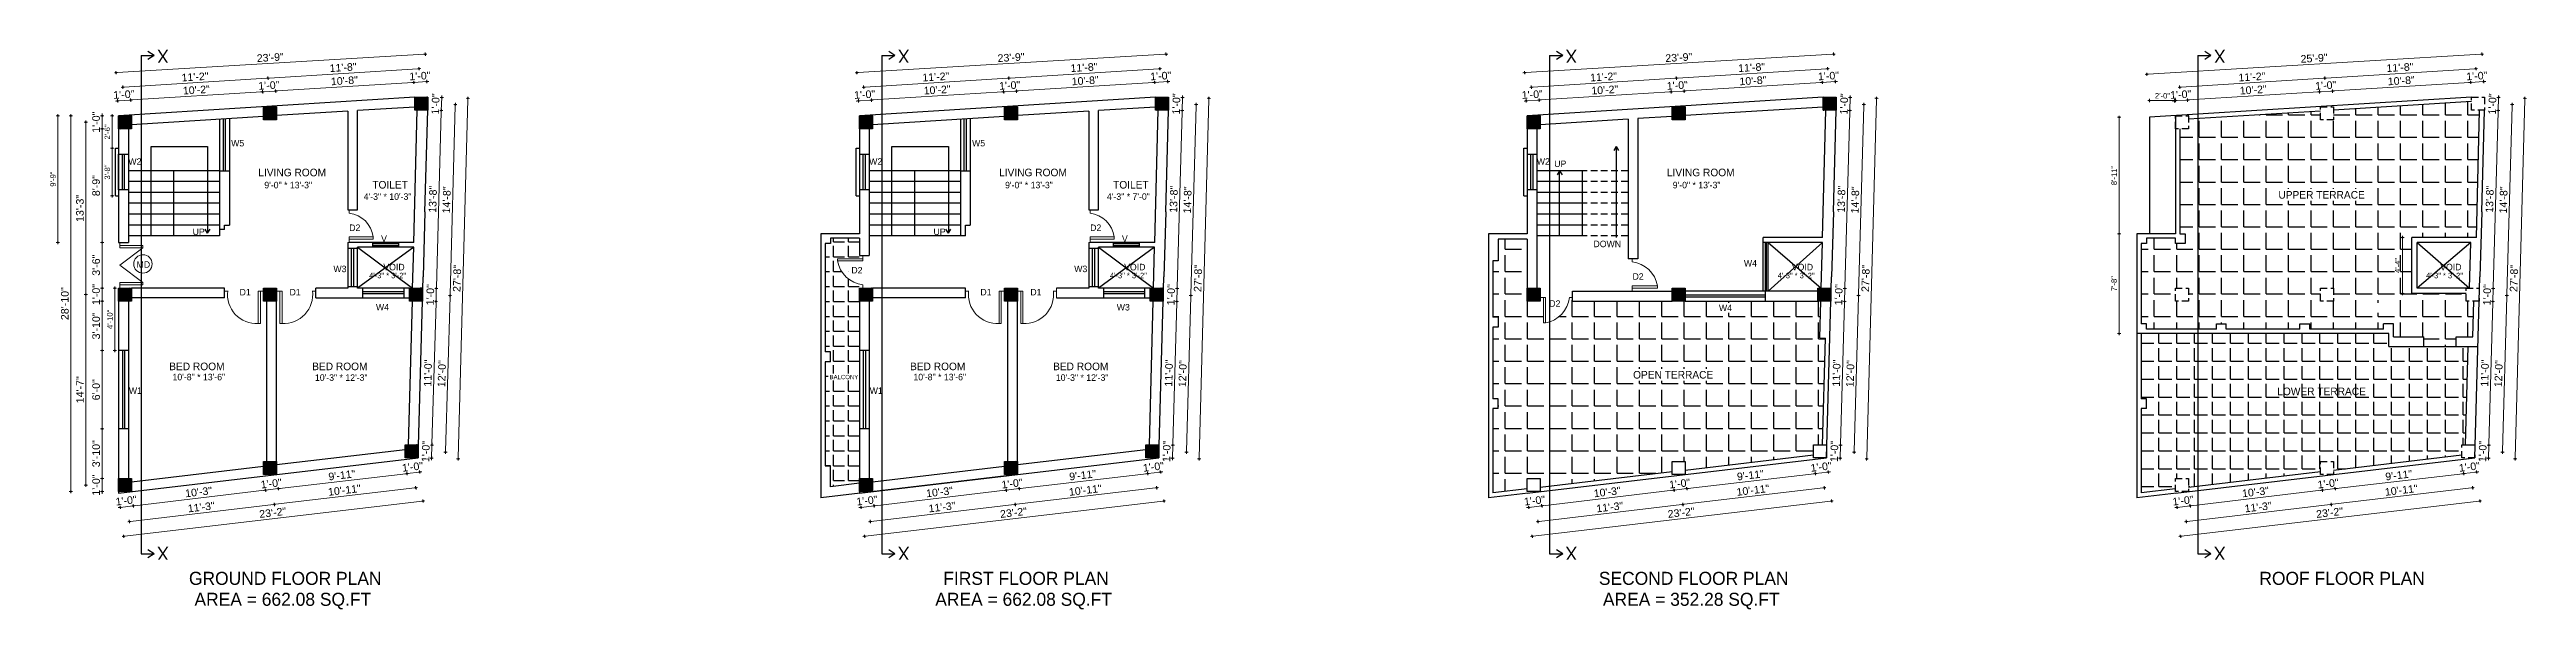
# Model space of a CAD drawing. Header units: inches. Extents: x 10143 to 33197, y -150 to 3760.
# Drawn here: x 21305 to 23587, y 1421 to 1937 of the extents above; entities that cross this region are included whole.
import ezdxf
from ezdxf.enums import TextEntityAlignment as Align

# ---------------------------------------------------------------- set-up
doc = ezdxf.new("R2010")
doc.units = ezdxf.units.IN
doc.header["$LTSCALE"] = 0.5
doc.header["$MEASUREMENT"] = 0
doc.header["$PDMODE"] = 66
doc.linetypes.add('DASHED2', pattern=[0.375, 0.25, -0.125])
for name, color, linetype, lineweight in [('0.13', 2, 'Continuous', 13), ('DW TEXT', 92, 'Continuous', 15), ('ELEVATION', 85, 'Continuous', 9), ('hatch', 9, 'Continuous', 0), ('Toilet', 7, 'Continuous', 25)]:
    doc.layers.add(name, color=color, linetype=linetype, lineweight=lineweight)
doc.styles.add('CEN', font='GOTHIC.TTF')
doc.styles.get("Standard").update_dxf_attribs({"font": 'arial.ttf'})
doc.dimstyles.new('S8', dxfattribs={"dimtxt": 5, "dimasz": 1, "dimexe": 6, "dimexo": 18, "dimgap": 1.9375, "dimtad": 1, "dimdec": 0, "dimzin": 3, "dimdsep": 46, "dimlunit": 4, "dimtxsty": 'Standard', "dimblk": 'dot 2', "dimcen": 12, "dimse1": 1, "dimse2": 1, "dimclrd": 1, "dimclre": 1, "dimclrt": 256, "dimadec": 0, "dimazin": 0, "dimtfac": 0.75, "dimtdec": 0, "dimtix": 1, "dimtmove": 1, "dimatfit": 3, "dimldrblk": 'DOT', "dimfxl": 1, "dimtolj": 1, "dimtzin": 0, "dimlwd": 9, "dimlwe": 9, "dimarcsym": 0})
pattern_1 = [(135, (21627.70309, -1856.22724), (-0.0883883476, -0.0883883476), [])]
pattern_2 = [(135, (22310.23322, -1856.22724), (-0.0883883476, -0.0883883476), [])]
pattern_3 = [(0, (0, 0), (0, 20.625), [15, -5.625]), (90, (0, 0), (-20.625, 1e-15), [15, -5.625])]
pattern_4 = [(0, (0, 0), (0, 16.5), [12, -4.5]), (90, (0, 0), (-16.5, 1e-15), [12, -4.5])]

msp = doc.modelspace()

# ---------------------------------------------------------------- texts
at = {"layer": 'DW TEXT', "ltscale": 0.13, "style": 'CEN'}
for p in [(21409.7, 1931), (22092.2, 1931), (22707.3, 1931), (23304.7, 1931), (21409.7, 1473.1), (22092.2, 1473.1), (22707.3, 1473.1), (23304.7, 1473.1)]:
    msp.add_text('X', height=12, rotation=180, dxfattribs=at).set_placement(p, align=Align.MIDDLE_CENTER)
for s, height, p in [('W5', 6, (21478.6, 1850.8)), ('W5', 6, (22161.2, 1850.8)), ('W2', 6, (21383.9, 1833.9)), ('LIVING ROOM ', 7, (21530.1, 1823.8)), ('W2', 6, (22066.4, 1833.9)), ('LIVING ROOM ', 7, (22212.6, 1823.8)), ('W2', 6, (22681.5, 1833.9)), ('UP', 6, (22697.1, 1831.8)), ('LIVING ROOM ', 7, (22827.8, 1823.8)), ('9\'-0" * 13\'-3"', 6, (21525.1, 1812.2)), ('4\'-3" * 10\'-3"', 6, (21616.7, 1801.6)), ('TOILET', 7, (21619, 1812.5)), ('9\'-0" * 13\'-3"', 6, (22207.6, 1812.2)), ('4\'-3" * 7\'-0"', 6, (22299.2, 1801.6)), ('TOILET', 7, (22301.5, 1812.5)), ('9\'-0" * 13\'-3"', 6, (22822.7, 1812.2)), ('UPPER TERRACE', 7, (23398.5, 1803.2)), ('UP', 6, (21442.7, 1769.2)), ('D2', 6, (21586.5, 1772.9)), ('V', 6, (21613.4, 1762.8)), ('UP', 6, (22125.2, 1769.2)), ('D2', 6, (22269.1, 1772.9)), ('V', 6, (22295.9, 1762.8)), ('DOWN', 6, (22740.4, 1758)), ('MD', 6, (21391.7, 1739)), ('W3', 6, (21572.8, 1735)), ('VOID', 6, (21622.6, 1736.7)), ('D2', 6, (22049.1, 1733.8)), ('W3', 6, (22255.3, 1735)), ('VOID', 6, (22305.1, 1736.7)), ('W4', 6, (22872.3, 1740.2)), ('VOID', 6, (22920.2, 1736.7)), ('VOID', 6, (23517.6, 1736.7)), ('D1', 6, (21485.5, 1713.6)), ('D1', 6, (21531.5, 1713.6)), ('4\'-3" * 3\'-2"', 5, (21616.7, 1728.9)), ('D1', 6, (22168, 1713.6)), ('D1', 6, (22214, 1713.6)), ('4\'-3" * 3\'-2"', 5, (22299.2, 1728.9)), ('D2', 6, (22768.8, 1728)), ('4\'-3" * 3\'-2"', 5, (22914.4, 1728.9)), ('4\'-3" * 3\'-2"', 5, (23511.7, 1728.9)), ('W4', 6, (21612, 1699.7)), ('W3', 6, (22294.5, 1699.7)), ('D2', 6, (22692.1, 1703.1)), ('W4', 6, (22849.3, 1699.1)), ('BED ROOM', 7, (21441, 1645.2)), ('BED ROOM', 7, (21572.7, 1645.2)), ('BED ROOM', 7, (22123.5, 1645.2)), ('BED ROOM', 7, (22255.3, 1645.2)), ('W1', 6, (21384.4, 1622.9)), ('10\'-8" * 13\'-6"', 6, (21442.8, 1635.4)), ('10\'-3" * 12\'-3"', 6, (21574, 1634.9)), ('BALCONY', 4, (22037.1, 1635.4)), ('W1', 6, (22066.9, 1622.9)), ('10\'-8" * 13\'-6"', 6, (22125.4, 1635.4)), ('10\'-3" * 12\'-3"', 6, (22256.6, 1634.9)), ('OPEN TERRACE', 7, (22801.1, 1637.5)), ('LOWER TERRACE', 7, (23398.5, 1622.2)), ('GROUND FLOOR PLAN', 12, (21522.4, 1450)), ('FIRST FLOOR PLAN', 12, (22204.9, 1450)), ('SECOND FLOOR PLAN', 12, (22820, 1450)), ('ROOF FLOOR PLAN', 12, (23417.4, 1450)), ('AREA = 662.08 SQ.FT ', 12, (21522.4, 1430.7)), ('AREA = 662.08 SQ.FT ', 12, (22204.9, 1430.7)), ('AREA = 352.28 SQ.FT ', 12, (22820, 1430.7))]:
    msp.add_text(s, height=height, dxfattribs=at).set_placement(p, align=Align.MIDDLE_CENTER)

# ---------------------------------------------------------------- blocks, each defined once
blk = doc.blocks.new('dot1')
at = {"layer": 'hatch'}
h = blk.add_hatch(color=256, dxfattribs=at)
edge = h.paths.add_edge_path()
edge.add_arc((0, 0), 1, 0, 360)
for p, q in [((3, 0), (-3, 0)), ((0, 3), (0, -3))]:
    blk.add_line(p, q, dxfattribs=at)
blk.add_circle((0, 0), 1, dxfattribs=at)
blk = doc.blocks.new('dot 2')
at = {"layer": 'hatch', "xscale": 0.5, "yscale": 0.5, "zscale": 0.5}
blk.add_blockref('dot1', (0, 0), dxfattribs=at)
blk = doc.blocks.new('*D1457')
at = {"layer": 'Defpoints', "color": 0, "transparency": 16777216}
for p in [(21353.7, 1541.9), (21368.9, 1541.9), (21368.9, 1529.9)]:
    blk.add_point(p, dxfattribs=at)
at = {"layer": 'Toilet', "color": 1, "lineweight": 9, "transparency": 16777216}
for p, q in [((21353.7, 1542.9), (21353.7, 1543.9)), ((21353.7, 1529.9), (21353.7, 1541.9)), ((21353.7, 1528.9), (21353.7, 1527.9))]:
    blk.add_line(p, q, dxfattribs=at)
for p, rotation in [((21353.7, 1541.9), 270), ((21353.7, 1529.9), 90)]:
    blk.add_blockref('dot 2', p, dxfattribs=dict(at, rotation=rotation))
at = {"layer": 'Toilet', "transparency": 16777216, "insert": (21348.2, 1535.9), "char_height": 7, "attachment_point": 5, "rotation": 90}
blk.add_mtext('\\A1;1\'-0"', dxfattribs=at)
blk = doc.blocks.new('_Dot')
at = {"color": 0, "linetype": 'ByBlock', "lineweight": -2}
blk.add_line((-0.5, 0), (-1, 0), dxfattribs=at)
at = {"color": 0, "linetype": 'ByBlock', "const_width": 0.5}
blk.add_lwpolyline([(-0.25, 0, 1), (0.25, 0, 1)], format="xyb", close=True, dxfattribs=at)
blk = doc.blocks.new('*D1458')
at = {"layer": 'Defpoints', "color": 0, "transparency": 16777216}
for p in [(21353.7, 1587.7), (21368.9, 1587.7), (21368.9, 1541.9)]:
    blk.add_point(p, dxfattribs=at)
at = {"layer": 'Toilet', "color": 1, "lineweight": 9, "transparency": 16777216}
blk.add_line((21353.7, 1542.9), (21353.7, 1586.7), dxfattribs=at)
for p, rotation in [((21353.7, 1587.7), 90), ((21353.7, 1541.9), 270)]:
    blk.add_blockref('dot 2', p, dxfattribs=dict(at, rotation=rotation))
at = {"layer": 'Toilet', "transparency": 16777216, "insert": (21348.2, 1564.8), "char_height": 7, "attachment_point": 5, "rotation": 90}
blk.add_mtext('\\A1;3\'-10"', dxfattribs=at)
blk = doc.blocks.new('*D1459')
at = {"layer": 'Defpoints', "color": 0, "transparency": 16777216}
for p in [(21353.7, 1659.7), (21368.9, 1659.7), (21368.9, 1587.7)]:
    blk.add_point(p, dxfattribs=at)
at = {"layer": 'Toilet', "color": 1, "lineweight": 9, "transparency": 16777216}
blk.add_line((21353.7, 1588.7), (21353.7, 1658.7), dxfattribs=at)
for p, rotation in [((21353.7, 1659.7), 90), ((21353.7, 1587.7), 270)]:
    blk.add_blockref('dot 2', p, dxfattribs=dict(at, rotation=rotation))
at = {"layer": 'Toilet', "transparency": 16777216, "insert": (21348.2, 1623.7), "char_height": 7, "attachment_point": 5, "rotation": 90}
blk.add_mtext('\\A1;6\'-0"', dxfattribs=at)
blk = doc.blocks.new('*D1460')
at = {"layer": 'Defpoints', "color": 0, "transparency": 16777216}
for p in [(21353.7, 1705.4), (21368.9, 1705.4), (21368.9, 1659.7)]:
    blk.add_point(p, dxfattribs=at)
at = {"layer": 'Toilet', "color": 1, "lineweight": 9, "transparency": 16777216}
blk.add_line((21353.7, 1660.7), (21353.7, 1704.4), dxfattribs=at)
for p, rotation in [((21353.7, 1705.4), 90), ((21353.7, 1659.7), 270)]:
    blk.add_blockref('dot 2', p, dxfattribs=dict(at, rotation=rotation))
at = {"layer": 'Toilet', "transparency": 16777216, "insert": (21348.2, 1682.5), "char_height": 7, "attachment_point": 5, "rotation": 90}
blk.add_mtext('\\A1;3\'-10"', dxfattribs=at)
blk = doc.blocks.new('*D1461')
at = {"layer": 'Defpoints', "color": 0, "transparency": 16777216}
for p in [(21353.7, 1717.4), (21368.9, 1717.4), (21368.9, 1705.4)]:
    blk.add_point(p, dxfattribs=at)
at = {"layer": 'Toilet', "color": 1, "lineweight": 9, "transparency": 16777216}
for p, q in [((21353.7, 1718.4), (21353.7, 1719.4)), ((21353.7, 1705.4), (21353.7, 1717.4)), ((21353.7, 1704.4), (21353.7, 1703.4))]:
    blk.add_line(p, q, dxfattribs=at)
for p, rotation in [((21353.7, 1717.4), 270), ((21353.7, 1705.4), 90)]:
    blk.add_blockref('dot 2', p, dxfattribs=dict(at, rotation=rotation))
at = {"layer": 'Toilet', "transparency": 16777216, "insert": (21348.2, 1711.4), "char_height": 7, "attachment_point": 5, "rotation": 90}
blk.add_mtext('\\A1;1\'-0"', dxfattribs=at)
blk = doc.blocks.new('*D1462')
at = {"layer": 'Defpoints', "color": 0, "transparency": 16777216}
for p in [(21353.7, 1759.4), (21368.9, 1759.4), (21368.9, 1717.4)]:
    blk.add_point(p, dxfattribs=at)
at = {"layer": 'Toilet', "color": 1, "lineweight": 9, "transparency": 16777216}
blk.add_line((21353.7, 1718.4), (21353.7, 1758.4), dxfattribs=at)
for p, rotation in [((21353.7, 1759.4), 90), ((21353.7, 1717.4), 270)]:
    blk.add_blockref('dot 2', p, dxfattribs=dict(at, rotation=rotation))
at = {"layer": 'Toilet', "transparency": 16777216, "insert": (21348.2, 1738.4), "char_height": 7, "attachment_point": 5, "rotation": 90}
blk.add_mtext('\\A1;3\'-6"', dxfattribs=at)
blk = doc.blocks.new('*D1463')
at = {"layer": 'Defpoints', "color": 0, "transparency": 16777216}
for p in [(21353.7, 1864.1), (21368.9, 1864.1), (21368.9, 1759.4)]:
    blk.add_point(p, dxfattribs=at)
at = {"layer": 'Toilet', "color": 1, "lineweight": 9, "transparency": 16777216}
blk.add_line((21353.7, 1760.4), (21353.7, 1863.1), dxfattribs=at)
for p, rotation in [((21353.7, 1864.1), 90), ((21353.7, 1759.4), 270)]:
    blk.add_blockref('dot 2', p, dxfattribs=dict(at, rotation=rotation))
at = {"layer": 'Toilet', "transparency": 16777216, "insert": (21348.2, 1811.7), "char_height": 7, "attachment_point": 5, "rotation": 90}
blk.add_mtext('\\A1;8\'-9"', dxfattribs=at)
blk = doc.blocks.new('*D1464')
at = {"layer": 'Defpoints', "color": 0, "transparency": 16777216}
for p in [(21353.7, 1876.1), (21368.9, 1876.1), (21368.9, 1864.1)]:
    blk.add_point(p, dxfattribs=at)
at = {"layer": 'Toilet', "color": 1, "lineweight": 9, "transparency": 16777216}
for p, q in [((21353.7, 1877.1), (21353.7, 1878.1)), ((21353.7, 1864.1), (21353.7, 1876.1)), ((21353.7, 1863.1), (21353.7, 1862.1))]:
    blk.add_line(p, q, dxfattribs=at)
for p, rotation in [((21353.7, 1876.1), 270), ((21353.7, 1864.1), 90)]:
    blk.add_blockref('dot 2', p, dxfattribs=dict(at, rotation=rotation))
at = {"layer": 'Toilet', "transparency": 16777216, "insert": (21348.2, 1870.1), "char_height": 7, "attachment_point": 5, "rotation": 90}
blk.add_mtext('\\A1;1\'-0"', dxfattribs=at)
blk = doc.blocks.new('*D1465')
at = {"layer": 'Defpoints', "color": 0, "transparency": 16777216}
for p in [(21338.8, 1711.4), (21374.9, 1711.4), (21374.9, 1535.9)]:
    blk.add_point(p, dxfattribs=at)
at = {"layer": 'Toilet', "color": 1, "lineweight": 9, "transparency": 16777216}
blk.add_line((21338.8, 1536.9), (21338.8, 1710.4), dxfattribs=at)
for p, rotation in [((21338.8, 1711.4), 90), ((21338.8, 1535.9), 270)]:
    blk.add_blockref('dot 2', p, dxfattribs=dict(at, rotation=rotation))
at = {"layer": 'Toilet', "transparency": 16777216, "insert": (21333.3, 1623.7), "char_height": 7, "attachment_point": 5, "rotation": 90}
blk.add_mtext('\\A1;14\'-7"', dxfattribs=at)
blk = doc.blocks.new('*D1466')
at = {"layer": 'Defpoints', "color": 0, "transparency": 16777216}
for p in [(21338.8, 1870.1), (21374.9, 1870.1), (21374.9, 1711.4)]:
    blk.add_point(p, dxfattribs=at)
at = {"layer": 'Toilet', "color": 1, "lineweight": 9, "transparency": 16777216}
blk.add_line((21338.8, 1712.4), (21338.8, 1869.1), dxfattribs=at)
for p, rotation in [((21338.8, 1870.1), 90), ((21338.8, 1711.4), 270)]:
    blk.add_blockref('dot 2', p, dxfattribs=dict(at, rotation=rotation))
at = {"layer": 'Toilet', "transparency": 16777216, "insert": (21333.3, 1790.7), "char_height": 7, "attachment_point": 5, "rotation": 90}
blk.add_mtext('\\A1;13\'-3"', dxfattribs=at)
blk = doc.blocks.new('*D1467')
at = {"layer": 'Defpoints', "color": 0, "transparency": 16777216}
for p in [(21324.9, 1876.1), (21368.9, 1876.1), (21368.9, 1529.9)]:
    blk.add_point(p, dxfattribs=at)
at = {"layer": 'Toilet', "color": 1, "lineweight": 9, "transparency": 16777216}
blk.add_line((21324.9, 1530.9), (21324.9, 1875.1), dxfattribs=at)
for p, rotation in [((21324.9, 1876.1), 90), ((21324.9, 1529.9), 270)]:
    blk.add_blockref('dot 2', p, dxfattribs=dict(at, rotation=rotation))
at = {"layer": 'Toilet', "transparency": 16777216, "insert": (21319.4, 1703), "char_height": 7, "attachment_point": 5, "rotation": 90}
blk.add_mtext('\\A1;28\'-10"', dxfattribs=at)
blk = doc.blocks.new('*D1468')
at = {"layer": 'Defpoints', "color": 0, "transparency": 16777216}
for p in [(21380.9, 1529.9), (21368.9, 1528.5), (21382.4, 1516.8)]:
    blk.add_point(p, dxfattribs=at)
at = {"layer": 'Toilet', "color": 1, "lineweight": 9, "transparency": 16777216}
for p, q in [((21369.4, 1515.3), (21368.4, 1515.2)), ((21370.4, 1515.4), (21382.4, 1516.8)), ((21383.4, 1516.9), (21384.4, 1517))]:
    blk.add_line(p, q, dxfattribs=at)
for p, rotation in [((21370.4, 1515.4), 6.727351048226113), ((21382.4, 1516.8), 186.7273510482261)]:
    blk.add_blockref('dot 2', p, dxfattribs=dict(at, rotation=rotation))
at = {"layer": 'Toilet', "transparency": 16777216, "insert": (21375.8, 1521.6), "char_height": 7, "attachment_point": 5, "rotation": 6.7274}
blk.add_mtext('\\A1;1\'-0"', dxfattribs=at)
blk = doc.blocks.new('*D1469')
at = {"layer": 'Defpoints', "color": 0, "transparency": 16777216}
for p in [(21380.9, 1529.9), (21502.5, 1545.7), (21504.2, 1531.2)]:
    blk.add_point(p, dxfattribs=at)
at = {"layer": 'Toilet', "color": 1, "lineweight": 9, "transparency": 16777216}
blk.add_line((21383.4, 1516.9), (21503.2, 1531.1), dxfattribs=at)
for p, rotation in [((21504.2, 1531.2), 6.7273510482527), ((21382.4, 1516.8), 186.7273510482527)]:
    blk.add_blockref('dot 2', p, dxfattribs=dict(at, rotation=rotation))
at = {"layer": 'Toilet', "transparency": 16777216, "insert": (21442.6, 1529.5), "char_height": 7, "attachment_point": 5, "rotation": 6.7274}
blk.add_mtext('\\A1;10\'-3"', dxfattribs=at)
blk = doc.blocks.new('*D1470')
at = {"layer": 'Defpoints', "color": 0, "transparency": 16777216}
for p in [(21502.5, 1545.7), (21514.5, 1545.7), (21516, 1532.6)]:
    blk.add_point(p, dxfattribs=at)
at = {"layer": 'Toilet', "color": 1, "lineweight": 9, "transparency": 16777216}
for p, q in [((21503.2, 1531.1), (21502.2, 1530.9)), ((21504.2, 1531.2), (21516, 1532.6)), ((21517, 1532.7), (21518, 1532.8))]:
    blk.add_line(p, q, dxfattribs=at)
for p, rotation in [((21504.2, 1531.2), 6.727351048252732), ((21516, 1532.6), 186.7273510482527)]:
    blk.add_blockref('dot 2', p, dxfattribs=dict(at, rotation=rotation))
at = {"layer": 'Toilet', "transparency": 16777216, "insert": (21509.5, 1537.3), "char_height": 7, "attachment_point": 5, "rotation": 6.7274}
blk.add_mtext('\\A1;1\'-0"', dxfattribs=at)
blk = doc.blocks.new('*D1471')
at = {"layer": 'Defpoints', "color": 0, "transparency": 16777216}
for p in [(21632.8, 1561), (21514.5, 1545.7), (21634.5, 1546.5)]:
    blk.add_point(p, dxfattribs=at)
at = {"layer": 'Toilet', "color": 1, "lineweight": 9, "transparency": 16777216}
blk.add_line((21517, 1532.7), (21633.5, 1546.4), dxfattribs=at)
for p, rotation in [((21516, 1532.6), 186.7273510482527), ((21634.5, 1546.5), 6.7273510482527)]:
    blk.add_blockref('dot 2', p, dxfattribs=dict(at, rotation=rotation))
at = {"layer": 'Toilet', "transparency": 16777216, "insert": (21574.6, 1545), "char_height": 7, "attachment_point": 5, "rotation": 6.7274}
blk.add_mtext('\\A1;9\'-11"', dxfattribs=at)
blk = doc.blocks.new('*D1472')
at = {"layer": 'Defpoints', "color": 0, "transparency": 16777216}
for p in [(21632.8, 1561), (21644.8, 1561), (21646.3, 1547.9)]:
    blk.add_point(p, dxfattribs=at)
at = {"layer": 'Toilet', "color": 1, "lineweight": 9, "transparency": 16777216}
for p, q in [((21633.5, 1546.4), (21632.5, 1546.3)), ((21634.5, 1546.5), (21646.3, 1547.9)), ((21647.3, 1548), (21648.3, 1548.2))]:
    blk.add_line(p, q, dxfattribs=at)
for p, rotation in [((21634.5, 1546.5), 6.727351048252732), ((21646.3, 1547.9), 186.7273510482527)]:
    blk.add_blockref('dot 2', p, dxfattribs=dict(at, rotation=rotation))
at = {"layer": 'Toilet', "transparency": 16777216, "insert": (21639.7, 1552.7), "char_height": 7, "attachment_point": 5, "rotation": 6.7274}
blk.add_mtext('\\A1;1\'-0"', dxfattribs=at)
blk = doc.blocks.new('*D1473')
at = {"layer": 'Defpoints', "color": 0, "transparency": 16777216}
for p in [(21638.8, 1567), (21508.5, 1551.7), (21512.4, 1518)]:
    blk.add_point(p, dxfattribs=at)
at = {"layer": 'Toilet', "color": 1, "lineweight": 9, "transparency": 16777216}
blk.add_line((21641.7, 1533.3), (21513.4, 1518.2), dxfattribs=at)
for p, rotation in [((21642.7, 1533.4), 6.727351048225874), ((21512.4, 1518), 186.7273510482259)]:
    blk.add_blockref('dot 2', p, dxfattribs=dict(at, rotation=rotation))
at = {"layer": 'Toilet', "transparency": 16777216, "insert": (21576.9, 1531.2), "char_height": 7, "attachment_point": 5, "rotation": 6.7274}
blk.add_mtext('\\A1;10\'-11"', dxfattribs=at)
blk = doc.blocks.new('*D1474')
at = {"layer": 'Defpoints', "color": 0, "transparency": 16777216}
for p in [(21374.9, 1535.9), (21508.5, 1551.7), (21378.8, 1502.3)]:
    blk.add_point(p, dxfattribs=at)
at = {"layer": 'Toilet', "color": 1, "lineweight": 9, "transparency": 16777216}
blk.add_line((21511.5, 1517.9), (21379.8, 1502.4), dxfattribs=at)
for p, rotation in [((21512.4, 1518), 6.727351048252732), ((21378.8, 1502.3), 186.7273510482528)]:
    blk.add_blockref('dot 2', p, dxfattribs=dict(at, rotation=rotation))
at = {"layer": 'Toilet', "transparency": 16777216, "insert": (21445, 1515.6), "char_height": 7, "attachment_point": 5, "rotation": 6.7274}
blk.add_mtext('\\A1;11\'-3"', dxfattribs=at)
blk = doc.blocks.new('*D1475')
at = {"layer": 'Defpoints', "color": 0, "transparency": 16777216}
for p in [(21644.8, 1561), (21368.9, 1528.5), (21649.4, 1521.2)]:
    blk.add_point(p, dxfattribs=at)
at = {"layer": 'Toilet', "color": 1, "lineweight": 9, "transparency": 16777216}
blk.add_line((21374.5, 1488.8), (21648.5, 1521.1), dxfattribs=at)
for p, rotation in [((21649.4, 1521.2), 6.727351048225743), ((21373.5, 1488.7), 186.7273510482257)]:
    blk.add_blockref('dot 2', p, dxfattribs=dict(at, rotation=rotation))
at = {"layer": 'Toilet', "transparency": 16777216, "insert": (21510.9, 1510.5), "char_height": 7, "attachment_point": 5, "rotation": 6.7274}
blk.add_mtext('\\A1;23\'-2"', dxfattribs=at)
blk = doc.blocks.new('*D1476')
at = {"layer": 'Defpoints', "color": 0, "transparency": 16777216}
for p in [(21642.8, 1711.4), (21674.2, 1710.5), (21638.8, 1567)]:
    blk.add_point(p, dxfattribs=at)
at = {"layer": 'Toilet', "color": 1, "lineweight": 9, "transparency": 16777216}
blk.add_line((21670.2, 1567.2), (21674.2, 1709.5), dxfattribs=at)
for p, rotation in [((21674.2, 1710.5), 88.39404783827474), ((21670.1, 1566.2), 268.3940478382747)]:
    blk.add_blockref('dot 2', p, dxfattribs=dict(at, rotation=rotation))
at = {"layer": 'Toilet', "transparency": 16777216, "insert": (21666.7, 1638.5), "char_height": 7, "attachment_point": 5, "rotation": 88.394}
blk.add_mtext('\\A1;12\'-0"', dxfattribs=at)
blk = doc.blocks.new('*D1477')
at = {"layer": 'Defpoints', "color": 0, "transparency": 16777216}
for p in [(21647.7, 1887.1), (21679.1, 1886.3), (21642.8, 1711.4)]:
    blk.add_point(p, dxfattribs=at)
at = {"layer": 'Toilet', "color": 1, "lineweight": 9, "transparency": 16777216}
blk.add_line((21674.2, 1711.5), (21679.1, 1885.3), dxfattribs=at)
for p, rotation in [((21679.1, 1886.3), 88.3940478382136), ((21674.2, 1710.5), 268.3940478382136)]:
    blk.add_blockref('dot 2', p, dxfattribs=dict(at, rotation=rotation))
at = {"layer": 'Toilet', "transparency": 16777216, "insert": (21671.1, 1798.5), "char_height": 7, "attachment_point": 5, "rotation": 88.394}
blk.add_mtext('\\A1;14\'-8"', dxfattribs=at)
blk = doc.blocks.new('*D1456')
at = {"layer": 'Defpoints', "color": 0, "transparency": 16777216}
for p in [(21644.8, 1561), (21645.1, 1573), (21657.6, 1572.7)]:
    blk.add_point(p, dxfattribs=at)
at = {"layer": 'Toilet', "color": 1, "lineweight": 9, "transparency": 16777216}
for p, q in [((21657.6, 1573.7), (21657.7, 1574.7)), ((21657.2, 1559.7), (21657.2, 1558.7)), ((21657.3, 1560.7), (21657.6, 1572.7))]:
    blk.add_line(p, q, dxfattribs=at)
for p, rotation in [((21657.3, 1560.7), 88.39404783827257), ((21657.6, 1572.7), 268.3940478382726)]:
    blk.add_blockref('dot 2', p, dxfattribs=dict(at, rotation=rotation))
at = {"layer": 'Toilet', "transparency": 16777216, "insert": (21651.9, 1566.8), "char_height": 7, "attachment_point": 5, "rotation": 88.394}
blk.add_mtext('\\A1;1\'-0"', dxfattribs=at)
blk = doc.blocks.new('*D1478')
at = {"layer": 'Defpoints', "color": 0, "transparency": 16777216}
for p in [(21648.8, 1705.4), (21661.3, 1705.1), (21645.1, 1573)]:
    blk.add_point(p, dxfattribs=at)
at = {"layer": 'Toilet', "color": 1, "lineweight": 9, "transparency": 16777216}
blk.add_line((21657.6, 1573.7), (21661.3, 1704.1), dxfattribs=at)
for p, rotation in [((21661.3, 1705.1), 88.3940478382136), ((21657.6, 1572.7), 268.3940478382136)]:
    blk.add_blockref('dot 2', p, dxfattribs=dict(at, rotation=rotation))
at = {"layer": 'Toilet', "transparency": 16777216, "insert": (21653.9, 1639), "char_height": 7, "attachment_point": 5, "rotation": 88.394}
blk.add_mtext('\\A1;11\'-0"', dxfattribs=at)
blk = doc.blocks.new('*D1479')
at = {"layer": 'Defpoints', "color": 0, "transparency": 16777216}
for p in [(21648.8, 1717.4), (21661.6, 1717), (21648.8, 1705.4)]:
    blk.add_point(p, dxfattribs=at)
at = {"layer": 'Toilet', "color": 1, "lineweight": 9, "transparency": 16777216}
for p, q in [((21661.3, 1705.1), (21661.6, 1717)), ((21661.7, 1718), (21661.7, 1719)), ((21661.3, 1704.1), (21661.3, 1703.1))]:
    blk.add_line(p, q, dxfattribs=at)
for p, rotation in [((21661.6, 1717), 268.3940478382136), ((21661.3, 1705.1), 88.39404783821358)]:
    blk.add_blockref('dot 2', p, dxfattribs=dict(at, rotation=rotation))
at = {"layer": 'Toilet', "transparency": 16777216, "insert": (21656, 1711.2), "char_height": 7, "attachment_point": 5, "rotation": 88.394}
blk.add_mtext('\\A1;1\'-0"', dxfattribs=at)
blk = doc.blocks.new('*D1480')
at = {"layer": 'Defpoints', "color": 0, "transparency": 16777216}
for p in [(21653.7, 1881.1), (21666.2, 1880.8), (21648.8, 1717.4)]:
    blk.add_point(p, dxfattribs=at)
at = {"layer": 'Toilet', "color": 1, "lineweight": 9, "transparency": 16777216}
blk.add_line((21661.7, 1718), (21666.2, 1879.8), dxfattribs=at)
for p, rotation in [((21666.2, 1880.8), 88.3940478382136), ((21661.6, 1717), 268.3940478382136)]:
    blk.add_blockref('dot 2', p, dxfattribs=dict(at, rotation=rotation))
at = {"layer": 'Toilet', "transparency": 16777216, "insert": (21658.4, 1799.1), "char_height": 7, "attachment_point": 5, "rotation": 88.394}
blk.add_mtext('\\A1;13\'-8"', dxfattribs=at)
blk = doc.blocks.new('*D1481')
at = {"layer": 'Defpoints', "color": 0, "transparency": 16777216}
for p in [(21653.7, 1893.1), (21653.7, 1881.1), (21666.6, 1892.8)]:
    blk.add_point(p, dxfattribs=at)
at = {"layer": 'Toilet', "color": 1, "lineweight": 9, "transparency": 16777216}
for p, q in [((21666.6, 1893.8), (21666.6, 1894.8)), ((21666.2, 1880.8), (21666.6, 1892.8)), ((21666.2, 1879.8), (21666.2, 1878.8))]:
    blk.add_line(p, q, dxfattribs=at)
for p, rotation in [((21666.6, 1892.8), 268.3940478382136), ((21666.2, 1880.8), 88.39404783821358)]:
    blk.add_blockref('dot 2', p, dxfattribs=dict(at, rotation=rotation))
at = {"layer": 'Toilet', "transparency": 16777216, "insert": (21660.9, 1886.9), "char_height": 7, "attachment_point": 5, "rotation": 88.394}
blk.add_mtext('\\A1;1\'-0"', dxfattribs=at)
blk = doc.blocks.new('*D1482')
at = {"layer": 'Defpoints', "color": 0, "transparency": 16777216}
for p in [(21653.7, 1893.1), (21690.7, 1892.1), (21644.8, 1561)]:
    blk.add_point(p, dxfattribs=at)
at = {"layer": 'Toilet', "color": 1, "lineweight": 9, "transparency": 16777216}
blk.add_line((21681.8, 1561), (21690.7, 1891.1), dxfattribs=at)
for p, rotation in [((21690.7, 1892.1), 88.45204859075596), ((21681.8, 1560), 268.452048590756)]:
    blk.add_blockref('dot 2', p, dxfattribs=dict(at, rotation=rotation))
at = {"layer": 'Toilet', "transparency": 16777216, "insert": (21680.7, 1726.2), "char_height": 7, "attachment_point": 5, "rotation": 88.452}
blk.add_mtext('\\A1;27\'-8"', dxfattribs=at)
blk = doc.blocks.new('*D1483')
at = {"layer": 'Defpoints', "color": 0, "transparency": 16777216}
for p in [(21368.9, 1876.1), (21380, 1890.5), (21380.9, 1876.8)]:
    blk.add_point(p, dxfattribs=at)
at = {"layer": 'Toilet', "color": 1, "lineweight": 9, "transparency": 16777216}
for p, q in [((21367, 1889.7), (21366, 1889.6)), ((21368, 1889.7), (21380, 1890.5)), ((21381, 1890.6), (21382, 1890.6))]:
    blk.add_line(p, q, dxfattribs=at)
for p, rotation in [((21368, 1889.7), 3.575827605927389), ((21380, 1890.5), 183.5758276059273)]:
    blk.add_blockref('dot 2', p, dxfattribs=dict(at, rotation=rotation))
at = {"layer": 'Toilet', "transparency": 16777216, "insert": (21373.7, 1895.6), "char_height": 7, "attachment_point": 5, "rotation": 3.5758}
blk.add_mtext('\\A1;1\'-0"', dxfattribs=at)
blk = doc.blocks.new('*D1484')
at = {"layer": 'Defpoints', "color": 0, "transparency": 16777216}
for p in [(21501.6, 1898.1), (21380.9, 1876.8), (21502.5, 1884.4)]:
    blk.add_point(p, dxfattribs=at)
at = {"layer": 'Toilet', "color": 1, "lineweight": 9, "transparency": 16777216}
blk.add_line((21381, 1890.6), (21500.6, 1898), dxfattribs=at)
for p, rotation in [((21501.6, 1898.1), 3.575827605925177), ((21380, 1890.5), 183.5758276059252)]:
    blk.add_blockref('dot 2', p, dxfattribs=dict(at, rotation=rotation))
at = {"layer": 'Toilet', "transparency": 16777216, "insert": (21440.5, 1899.8), "char_height": 7, "attachment_point": 5, "rotation": 3.5758}
blk.add_mtext('\\A1;10\'-2"', dxfattribs=at)
blk = doc.blocks.new('*D1485')
at = {"layer": 'Defpoints', "color": 0, "transparency": 16777216}
for p in [(21513.6, 1898.8), (21502.5, 1884.4), (21514.5, 1884.4)]:
    blk.add_point(p, dxfattribs=at)
at = {"layer": 'Toilet', "color": 1, "lineweight": 9, "transparency": 16777216}
for p, q in [((21500.6, 1898), (21499.6, 1898)), ((21501.6, 1898.1), (21513.6, 1898.8)), ((21514.6, 1898.9), (21515.6, 1899))]:
    blk.add_line(p, q, dxfattribs=at)
for p, rotation in [((21501.6, 1898.1), 3.575827605925151), ((21513.6, 1898.8), 183.5758276059252)]:
    blk.add_blockref('dot 2', p, dxfattribs=dict(at, rotation=rotation))
at = {"layer": 'Toilet', "transparency": 16777216, "insert": (21507.3, 1904), "char_height": 7, "attachment_point": 5, "rotation": 3.5758}
blk.add_mtext('\\A1;1\'-0"', dxfattribs=at)
blk = doc.blocks.new('*D1486')
at = {"layer": 'Defpoints', "color": 0, "transparency": 16777216}
for p in [(21640.9, 1906.8), (21514.5, 1884.4), (21641.7, 1893.1)]:
    blk.add_point(p, dxfattribs=at)
at = {"layer": 'Toilet', "color": 1, "lineweight": 9, "transparency": 16777216}
blk.add_line((21514.6, 1898.9), (21639.9, 1906.7), dxfattribs=at)
for p, rotation in [((21513.6, 1898.8), 183.5758276059252), ((21640.9, 1906.8), 3.575827605925177)]:
    blk.add_blockref('dot 2', p, dxfattribs=dict(at, rotation=rotation))
at = {"layer": 'Toilet', "transparency": 16777216, "insert": (21576.9, 1908.3), "char_height": 7, "attachment_point": 5, "rotation": 3.5758}
blk.add_mtext('\\A1;10\'-8"', dxfattribs=at)
blk = doc.blocks.new('*D1487')
at = {"layer": 'Defpoints', "color": 0, "transparency": 16777216}
for p in [(21652.8, 1907.5), (21641.7, 1893.1), (21653.7, 1893.1)]:
    blk.add_point(p, dxfattribs=at)
at = {"layer": 'Toilet', "color": 1, "lineweight": 9, "transparency": 16777216}
for p, q in [((21639.9, 1906.7), (21638.9, 1906.7)), ((21640.9, 1906.8), (21652.8, 1907.5)), ((21653.8, 1907.6), (21654.8, 1907.7))]:
    blk.add_line(p, q, dxfattribs=at)
for p, rotation in [((21640.9, 1906.8), 3.575827605925151), ((21652.8, 1907.5), 183.5758276059252)]:
    blk.add_blockref('dot 2', p, dxfattribs=dict(at, rotation=rotation))
at = {"layer": 'Toilet', "transparency": 16777216, "insert": (21646.5, 1912.7), "char_height": 7, "attachment_point": 5, "rotation": 3.5758}
blk.add_mtext('\\A1;1\'-0"', dxfattribs=at)
blk = doc.blocks.new('*D1488')
at = {"layer": 'Defpoints', "color": 0, "transparency": 16777216}
for p in [(21506.5, 1910.7), (21508.5, 1878.4), (21647.7, 1887.1)]:
    blk.add_point(p, dxfattribs=at)
at = {"layer": 'Toilet', "color": 1, "lineweight": 9, "transparency": 16777216}
blk.add_line((21644.7, 1919.3), (21507.5, 1910.7), dxfattribs=at)
for p, rotation in [((21645.7, 1919.4), 3.575843646370442), ((21506.5, 1910.7), 183.5758436463704)]:
    blk.add_blockref('dot 2', p, dxfattribs=dict(at, rotation=rotation))
at = {"layer": 'Toilet', "transparency": 16777216, "insert": (21575.7, 1920.5), "char_height": 7, "attachment_point": 5, "rotation": 3.5758}
blk.add_mtext('\\A1;11\'-8"', dxfattribs=at)
blk = doc.blocks.new('*D1489')
at = {"layer": 'Defpoints', "color": 0, "transparency": 16777216}
for p in [(21372.8, 1902.3), (21508.5, 1878.4), (21374.9, 1870.1)]:
    blk.add_point(p, dxfattribs=at)
at = {"layer": 'Toilet', "color": 1, "lineweight": 9, "transparency": 16777216}
blk.add_line((21505.5, 1910.6), (21373.8, 1902.4), dxfattribs=at)
for p, rotation in [((21372.8, 1902.3), 183.5758436463512), ((21506.5, 1910.7), 3.575843646351178)]:
    blk.add_blockref('dot 2', p, dxfattribs=dict(at, rotation=rotation))
at = {"layer": 'Toilet', "transparency": 16777216, "insert": (21439.3, 1911.9), "char_height": 7, "attachment_point": 5, "rotation": 3.5758}
blk.add_mtext('\\A1;11\'-2"', dxfattribs=at)
blk = doc.blocks.new('*D1490')
at = {"layer": 'Defpoints', "color": 0, "transparency": 16777216}
for p in [(21366.5, 1915.7), (21368.9, 1876.1), (21653.7, 1893.1)]:
    blk.add_point(p, dxfattribs=at)
at = {"layer": 'Toilet', "color": 1, "lineweight": 9, "transparency": 16777216}
blk.add_line((21650.4, 1932.7), (21367.5, 1915.8), dxfattribs=at)
for p, rotation in [((21366.5, 1915.7), 183.425574687815), ((21651.4, 1932.7), 3.425574687814992)]:
    blk.add_blockref('dot 2', p, dxfattribs=dict(at, rotation=rotation))
at = {"layer": 'Toilet', "transparency": 16777216, "insert": (21508.6, 1929.7), "char_height": 7, "attachment_point": 5, "rotation": 3.4256}
blk.add_mtext('\\A1;23\'-9"', dxfattribs=at)
blk = doc.blocks.new('*D1510')
at = {"layer": 'Defpoints', "color": 0, "transparency": 16777216}
for p in [(22063.4, 1529.9), (22051.4, 1528.5), (22064.9, 1516.8)]:
    blk.add_point(p, dxfattribs=at)
at = {"layer": 'Toilet', "color": 1, "lineweight": 9, "transparency": 16777216}
for p, q in [((22051.9, 1515.3), (22050.9, 1515.2)), ((22052.9, 1515.4), (22064.9, 1516.8)), ((22065.9, 1516.9), (22066.9, 1517))]:
    blk.add_line(p, q, dxfattribs=at)
for p, rotation in [((22052.9, 1515.4), 6.727351048226113), ((22064.9, 1516.8), 186.7273510482261)]:
    blk.add_blockref('dot 2', p, dxfattribs=dict(at, rotation=rotation))
at = {"layer": 'Toilet', "transparency": 16777216, "insert": (22058.3, 1521.6), "char_height": 7, "attachment_point": 5, "rotation": 6.7274}
blk.add_mtext('\\A1;1\'-0"', dxfattribs=at)
blk = doc.blocks.new('*D1511')
at = {"layer": 'Defpoints', "color": 0, "transparency": 16777216}
for p in [(22063.4, 1529.9), (22185, 1545.7), (22186.7, 1531.2)]:
    blk.add_point(p, dxfattribs=at)
at = {"layer": 'Toilet', "color": 1, "lineweight": 9, "transparency": 16777216}
blk.add_line((22065.9, 1516.9), (22185.7, 1531.1), dxfattribs=at)
for p, rotation in [((22186.7, 1531.2), 6.727351048253007), ((22064.9, 1516.8), 186.727351048253)]:
    blk.add_blockref('dot 2', p, dxfattribs=dict(at, rotation=rotation))
at = {"layer": 'Toilet', "transparency": 16777216, "insert": (22125.2, 1529.5), "char_height": 7, "attachment_point": 5, "rotation": 6.7274}
blk.add_mtext('\\A1;10\'-3"', dxfattribs=at)
blk = doc.blocks.new('*D1512')
at = {"layer": 'Defpoints', "color": 0, "transparency": 16777216}
for p in [(22185, 1545.7), (22197, 1545.7), (22198.6, 1532.6)]:
    blk.add_point(p, dxfattribs=at)
at = {"layer": 'Toilet', "color": 1, "lineweight": 9, "transparency": 16777216}
for p, q in [((22185.7, 1531.1), (22184.7, 1530.9)), ((22186.7, 1531.2), (22198.6, 1532.6)), ((22199.5, 1532.7), (22200.5, 1532.8))]:
    blk.add_line(p, q, dxfattribs=at)
for p, rotation in [((22186.7, 1531.2), 6.727351048252972), ((22198.6, 1532.6), 186.727351048253)]:
    blk.add_blockref('dot 2', p, dxfattribs=dict(at, rotation=rotation))
at = {"layer": 'Toilet', "transparency": 16777216, "insert": (22192, 1537.3), "char_height": 7, "attachment_point": 5, "rotation": 6.7274}
blk.add_mtext('\\A1;1\'-0"', dxfattribs=at)
blk = doc.blocks.new('*D1513')
at = {"layer": 'Defpoints', "color": 0, "transparency": 16777216}
for p in [(22315.3, 1561), (22197, 1545.7), (22317, 1546.5)]:
    blk.add_point(p, dxfattribs=at)
at = {"layer": 'Toilet', "color": 1, "lineweight": 9, "transparency": 16777216}
blk.add_line((22199.5, 1532.7), (22316, 1546.4), dxfattribs=at)
for p, rotation in [((22198.6, 1532.6), 186.727351048253), ((22317, 1546.5), 6.727351048253007)]:
    blk.add_blockref('dot 2', p, dxfattribs=dict(at, rotation=rotation))
at = {"layer": 'Toilet', "transparency": 16777216, "insert": (22257.1, 1545), "char_height": 7, "attachment_point": 5, "rotation": 6.7274}
blk.add_mtext('\\A1;9\'-11"', dxfattribs=at)
blk = doc.blocks.new('*D1514')
at = {"layer": 'Defpoints', "color": 0, "transparency": 16777216}
for p in [(22315.3, 1561), (22327.3, 1561), (22328.8, 1547.9)]:
    blk.add_point(p, dxfattribs=at)
at = {"layer": 'Toilet', "color": 1, "lineweight": 9, "transparency": 16777216}
for p, q in [((22316, 1546.4), (22315, 1546.3)), ((22317, 1546.5), (22328.8, 1547.9)), ((22329.8, 1548), (22330.8, 1548.2))]:
    blk.add_line(p, q, dxfattribs=at)
for p, rotation in [((22317, 1546.5), 6.727351048252972), ((22328.8, 1547.9), 186.727351048253)]:
    blk.add_blockref('dot 2', p, dxfattribs=dict(at, rotation=rotation))
at = {"layer": 'Toilet', "transparency": 16777216, "insert": (22322.3, 1552.7), "char_height": 7, "attachment_point": 5, "rotation": 6.7274}
blk.add_mtext('\\A1;1\'-0"', dxfattribs=at)
blk = doc.blocks.new('*D1492')
at = {"layer": 'Defpoints', "color": 0, "transparency": 16777216}
for p in [(22321.3, 1567), (22191, 1551.7), (22195, 1518)]:
    blk.add_point(p, dxfattribs=at)
at = {"layer": 'Toilet', "color": 1, "lineweight": 9, "transparency": 16777216}
blk.add_line((22324.3, 1533.3), (22196, 1518.2), dxfattribs=at)
for p, rotation in [((22325.3, 1533.4), 6.727351048225874), ((22195, 1518), 186.7273510482259)]:
    blk.add_blockref('dot 2', p, dxfattribs=dict(at, rotation=rotation))
at = {"layer": 'Toilet', "transparency": 16777216, "insert": (22259.5, 1531.2), "char_height": 7, "attachment_point": 5, "rotation": 6.7274}
blk.add_mtext('\\A1;10\'-11"', dxfattribs=at)
blk = doc.blocks.new('*D1493')
at = {"layer": 'Defpoints', "color": 0, "transparency": 16777216}
for p in [(22057.4, 1535.9), (22191, 1551.7), (22061.4, 1502.3)]:
    blk.add_point(p, dxfattribs=at)
at = {"layer": 'Toilet', "color": 1, "lineweight": 9, "transparency": 16777216}
blk.add_line((22194, 1517.9), (22062.3, 1502.4), dxfattribs=at)
for p, rotation in [((22195, 1518), 6.727351048253131), ((22061.4, 1502.3), 186.7273510482531)]:
    blk.add_blockref('dot 2', p, dxfattribs=dict(at, rotation=rotation))
at = {"layer": 'Toilet', "transparency": 16777216, "insert": (22127.5, 1515.6), "char_height": 7, "attachment_point": 5, "rotation": 6.7274}
blk.add_mtext('\\A1;11\'-3"', dxfattribs=at)
blk = doc.blocks.new('*D1494')
at = {"layer": 'Defpoints', "color": 0, "transparency": 16777216}
for p in [(22327.3, 1561), (22051.4, 1528.5), (22332, 1521.2)]:
    blk.add_point(p, dxfattribs=at)
at = {"layer": 'Toilet', "color": 1, "lineweight": 9, "transparency": 16777216}
blk.add_line((22057.1, 1488.8), (22331, 1521.1), dxfattribs=at)
for p, rotation in [((22332, 1521.2), 6.727351048225743), ((22056.1, 1488.7), 186.7273510482257)]:
    blk.add_blockref('dot 2', p, dxfattribs=dict(at, rotation=rotation))
at = {"layer": 'Toilet', "transparency": 16777216, "insert": (22193.4, 1510.5), "char_height": 7, "attachment_point": 5, "rotation": 6.7274}
blk.add_mtext('\\A1;23\'-2"', dxfattribs=at)
blk = doc.blocks.new('*D1495')
at = {"layer": 'Defpoints', "color": 0, "transparency": 16777216}
for p in [(22325.3, 1711.4), (22356.7, 1710.5), (22321.3, 1567)]:
    blk.add_point(p, dxfattribs=at)
at = {"layer": 'Toilet', "color": 1, "lineweight": 9, "transparency": 16777216}
blk.add_line((22352.7, 1567.2), (22356.7, 1709.5), dxfattribs=at)
for p, rotation in [((22356.7, 1710.5), 88.39404783827474), ((22352.7, 1566.2), 268.3940478382747)]:
    blk.add_blockref('dot 2', p, dxfattribs=dict(at, rotation=rotation))
at = {"layer": 'Toilet', "transparency": 16777216, "insert": (22349.2, 1638.5), "char_height": 7, "attachment_point": 5, "rotation": 88.394}
blk.add_mtext('\\A1;12\'-0"', dxfattribs=at)
blk = doc.blocks.new('*D1496')
at = {"layer": 'Defpoints', "color": 0, "transparency": 16777216}
for p in [(22330.3, 1887.1), (22361.6, 1886.3), (22325.3, 1711.4)]:
    blk.add_point(p, dxfattribs=at)
at = {"layer": 'Toilet', "color": 1, "lineweight": 9, "transparency": 16777216}
blk.add_line((22356.7, 1711.5), (22361.6, 1885.3), dxfattribs=at)
for p, rotation in [((22361.6, 1886.3), 88.3940478382136), ((22356.7, 1710.5), 268.3940478382136)]:
    blk.add_blockref('dot 2', p, dxfattribs=dict(at, rotation=rotation))
at = {"layer": 'Toilet', "transparency": 16777216, "insert": (22353.7, 1798.5), "char_height": 7, "attachment_point": 5, "rotation": 88.394}
blk.add_mtext('\\A1;14\'-8"', dxfattribs=at)
blk = doc.blocks.new('*D1491')
at = {"layer": 'Defpoints', "color": 0, "transparency": 16777216}
for p in [(22327.3, 1561), (22327.6, 1573), (22340.1, 1572.7)]:
    blk.add_point(p, dxfattribs=at)
at = {"layer": 'Toilet', "color": 1, "lineweight": 9, "transparency": 16777216}
for p, q in [((22340.2, 1573.7), (22340.2, 1574.7)), ((22339.8, 1559.7), (22339.7, 1558.7)), ((22339.8, 1560.7), (22340.1, 1572.7))]:
    blk.add_line(p, q, dxfattribs=at)
for p, rotation in [((22339.8, 1560.7), 88.39404783827257), ((22340.1, 1572.7), 268.3940478382726)]:
    blk.add_blockref('dot 2', p, dxfattribs=dict(at, rotation=rotation))
at = {"layer": 'Toilet', "transparency": 16777216, "insert": (22334.5, 1566.8), "char_height": 7, "attachment_point": 5, "rotation": 88.394}
blk.add_mtext('\\A1;1\'-0"', dxfattribs=at)
blk = doc.blocks.new('*D1497')
at = {"layer": 'Defpoints', "color": 0, "transparency": 16777216}
for p in [(22331.3, 1705.4), (22343.8, 1705.1), (22327.6, 1573)]:
    blk.add_point(p, dxfattribs=at)
at = {"layer": 'Toilet', "color": 1, "lineweight": 9, "transparency": 16777216}
blk.add_line((22340.2, 1573.7), (22343.8, 1704.1), dxfattribs=at)
for p, rotation in [((22343.8, 1705.1), 88.3940478382136), ((22340.1, 1572.7), 268.3940478382136)]:
    blk.add_blockref('dot 2', p, dxfattribs=dict(at, rotation=rotation))
at = {"layer": 'Toilet', "transparency": 16777216, "insert": (22336.5, 1639), "char_height": 7, "attachment_point": 5, "rotation": 88.394}
blk.add_mtext('\\A1;11\'-0"', dxfattribs=at)
blk = doc.blocks.new('*D1498')
at = {"layer": 'Defpoints', "color": 0, "transparency": 16777216}
for p in [(22331.3, 1717.4), (22344.2, 1717), (22331.3, 1705.4)]:
    blk.add_point(p, dxfattribs=at)
at = {"layer": 'Toilet', "color": 1, "lineweight": 9, "transparency": 16777216}
for p, q in [((22343.8, 1705.1), (22344.2, 1717)), ((22344.2, 1718), (22344.2, 1719)), ((22343.8, 1704.1), (22343.8, 1703.1))]:
    blk.add_line(p, q, dxfattribs=at)
for p, rotation in [((22344.2, 1717), 268.3940478382136), ((22343.8, 1705.1), 88.39404783821358)]:
    blk.add_blockref('dot 2', p, dxfattribs=dict(at, rotation=rotation))
at = {"layer": 'Toilet', "transparency": 16777216, "insert": (22338.5, 1711.2), "char_height": 7, "attachment_point": 5, "rotation": 88.394}
blk.add_mtext('\\A1;1\'-0"', dxfattribs=at)
blk = doc.blocks.new('*D1499')
at = {"layer": 'Defpoints', "color": 0, "transparency": 16777216}
for p in [(22336.3, 1881.1), (22348.8, 1880.8), (22331.3, 1717.4)]:
    blk.add_point(p, dxfattribs=at)
at = {"layer": 'Toilet', "color": 1, "lineweight": 9, "transparency": 16777216}
blk.add_line((22344.2, 1718), (22348.7, 1879.8), dxfattribs=at)
for p, rotation in [((22348.8, 1880.8), 88.3940478382136), ((22344.2, 1717), 268.3940478382136)]:
    blk.add_blockref('dot 2', p, dxfattribs=dict(at, rotation=rotation))
at = {"layer": 'Toilet', "transparency": 16777216, "insert": (22341, 1799.1), "char_height": 7, "attachment_point": 5, "rotation": 88.394}
blk.add_mtext('\\A1;13\'-8"', dxfattribs=at)
blk = doc.blocks.new('*D1500')
at = {"layer": 'Defpoints', "color": 0, "transparency": 16777216}
for p in [(22336.3, 1893.1), (22336.3, 1881.1), (22349.1, 1892.8)]:
    blk.add_point(p, dxfattribs=at)
at = {"layer": 'Toilet', "color": 1, "lineweight": 9, "transparency": 16777216}
for p, q in [((22349.1, 1893.8), (22349.2, 1894.8)), ((22348.7, 1879.8), (22348.7, 1878.8)), ((22348.8, 1880.8), (22349.1, 1892.8))]:
    blk.add_line(p, q, dxfattribs=at)
for p, rotation in [((22349.1, 1892.8), 268.3940478382136), ((22348.8, 1880.8), 88.39404783821358)]:
    blk.add_blockref('dot 2', p, dxfattribs=dict(at, rotation=rotation))
at = {"layer": 'Toilet', "transparency": 16777216, "insert": (22343.4, 1886.9), "char_height": 7, "attachment_point": 5, "rotation": 88.394}
blk.add_mtext('\\A1;1\'-0"', dxfattribs=at)
blk = doc.blocks.new('*D1501')
at = {"layer": 'Defpoints', "color": 0, "transparency": 16777216}
for p in [(22336.3, 1893.1), (22373.3, 1892.1), (22327.3, 1561)]:
    blk.add_point(p, dxfattribs=at)
at = {"layer": 'Toilet', "color": 1, "lineweight": 9, "transparency": 16777216}
blk.add_line((22364.3, 1561), (22373.2, 1891.1), dxfattribs=at)
for p, rotation in [((22373.3, 1892.1), 88.45204859075596), ((22364.3, 1560), 268.452048590756)]:
    blk.add_blockref('dot 2', p, dxfattribs=dict(at, rotation=rotation))
at = {"layer": 'Toilet', "transparency": 16777216, "insert": (22363.3, 1726.2), "char_height": 7, "attachment_point": 5, "rotation": 88.452}
blk.add_mtext('\\A1;27\'-8"', dxfattribs=at)
blk = doc.blocks.new('*D1502')
at = {"layer": 'Defpoints', "color": 0, "transparency": 16777216}
for p in [(22051.4, 1876.1), (22062.5, 1890.5), (22063.4, 1876.8)]:
    blk.add_point(p, dxfattribs=at)
at = {"layer": 'Toilet', "color": 1, "lineweight": 9, "transparency": 16777216}
for p, q in [((22049.5, 1889.7), (22048.5, 1889.6)), ((22050.5, 1889.7), (22062.5, 1890.5)), ((22063.5, 1890.6), (22064.5, 1890.6))]:
    blk.add_line(p, q, dxfattribs=at)
for p, rotation in [((22050.5, 1889.7), 3.575827605927389), ((22062.5, 1890.5), 183.5758276059273)]:
    blk.add_blockref('dot 2', p, dxfattribs=dict(at, rotation=rotation))
at = {"layer": 'Toilet', "transparency": 16777216, "insert": (22056.2, 1895.6), "char_height": 7, "attachment_point": 5, "rotation": 3.5758}
blk.add_mtext('\\A1;1\'-0"', dxfattribs=at)
blk = doc.blocks.new('*D1503')
at = {"layer": 'Defpoints', "color": 0, "transparency": 16777216}
for p in [(22184.2, 1898.1), (22063.4, 1876.8), (22185, 1884.4)]:
    blk.add_point(p, dxfattribs=at)
at = {"layer": 'Toilet', "color": 1, "lineweight": 9, "transparency": 16777216}
blk.add_line((22063.5, 1890.6), (22183.2, 1898), dxfattribs=at)
for p, rotation in [((22184.2, 1898.1), 3.57582760592538), ((22062.5, 1890.5), 183.5758276059254)]:
    blk.add_blockref('dot 2', p, dxfattribs=dict(at, rotation=rotation))
at = {"layer": 'Toilet', "transparency": 16777216, "insert": (22123, 1899.8), "char_height": 7, "attachment_point": 5, "rotation": 3.5758}
blk.add_mtext('\\A1;10\'-2"', dxfattribs=at)
blk = doc.blocks.new('*D1504')
at = {"layer": 'Defpoints', "color": 0, "transparency": 16777216}
for p in [(22196.1, 1898.8), (22185, 1884.4), (22197, 1884.4)]:
    blk.add_point(p, dxfattribs=at)
at = {"layer": 'Toilet', "color": 1, "lineweight": 9, "transparency": 16777216}
for p, q in [((22183.2, 1898), (22182.2, 1898)), ((22184.2, 1898.1), (22196.1, 1898.8)), ((22197.1, 1898.9), (22198.1, 1899))]:
    blk.add_line(p, q, dxfattribs=at)
for p, rotation in [((22184.2, 1898.1), 3.57582760592531), ((22196.1, 1898.8), 183.5758276059253)]:
    blk.add_blockref('dot 2', p, dxfattribs=dict(at, rotation=rotation))
at = {"layer": 'Toilet', "transparency": 16777216, "insert": (22189.8, 1904), "char_height": 7, "attachment_point": 5, "rotation": 3.5758}
blk.add_mtext('\\A1;1\'-0"', dxfattribs=at)
blk = doc.blocks.new('*D1505')
at = {"layer": 'Defpoints', "color": 0, "transparency": 16777216}
for p in [(22323.4, 1906.8), (22197, 1884.4), (22324.3, 1893.1)]:
    blk.add_point(p, dxfattribs=at)
at = {"layer": 'Toilet', "color": 1, "lineweight": 9, "transparency": 16777216}
blk.add_line((22197.1, 1898.9), (22322.4, 1906.7), dxfattribs=at)
for p, rotation in [((22196.1, 1898.8), 183.5758276059254), ((22323.4, 1906.8), 3.57582760592538)]:
    blk.add_blockref('dot 2', p, dxfattribs=dict(at, rotation=rotation))
at = {"layer": 'Toilet', "transparency": 16777216, "insert": (22259.4, 1908.3), "char_height": 7, "attachment_point": 5, "rotation": 3.5758}
blk.add_mtext('\\A1;10\'-8"', dxfattribs=at)
blk = doc.blocks.new('*D1506')
at = {"layer": 'Defpoints', "color": 0, "transparency": 16777216}
for p in [(22335.4, 1907.5), (22324.3, 1893.1), (22336.3, 1893.1)]:
    blk.add_point(p, dxfattribs=at)
at = {"layer": 'Toilet', "color": 1, "lineweight": 9, "transparency": 16777216}
for p, q in [((22322.4, 1906.7), (22321.4, 1906.7)), ((22323.4, 1906.8), (22335.4, 1907.5)), ((22336.4, 1907.6), (22337.4, 1907.7))]:
    blk.add_line(p, q, dxfattribs=at)
for p, rotation in [((22323.4, 1906.8), 3.57582760592539), ((22335.4, 1907.5), 183.5758276059254)]:
    blk.add_blockref('dot 2', p, dxfattribs=dict(at, rotation=rotation))
at = {"layer": 'Toilet', "transparency": 16777216, "insert": (22329, 1912.7), "char_height": 7, "attachment_point": 5, "rotation": 3.5758}
blk.add_mtext('\\A1;1\'-0"', dxfattribs=at)
blk = doc.blocks.new('*D1507')
at = {"layer": 'Defpoints', "color": 0, "transparency": 16777216}
for p in [(22189, 1910.7), (22191, 1878.4), (22330.3, 1887.1)]:
    blk.add_point(p, dxfattribs=at)
at = {"layer": 'Toilet', "color": 1, "lineweight": 9, "transparency": 16777216}
blk.add_line((22327.2, 1919.3), (22190, 1910.7), dxfattribs=at)
for p, rotation in [((22328.2, 1919.4), 3.575843646370442), ((22189, 1910.7), 183.5758436463704)]:
    blk.add_blockref('dot 2', p, dxfattribs=dict(at, rotation=rotation))
at = {"layer": 'Toilet', "transparency": 16777216, "insert": (22258.3, 1920.5), "char_height": 7, "attachment_point": 5, "rotation": 3.5758}
blk.add_mtext('\\A1;11\'-8"', dxfattribs=at)
blk = doc.blocks.new('*D1508')
at = {"layer": 'Defpoints', "color": 0, "transparency": 16777216}
for p in [(22055.4, 1902.3), (22191, 1878.4), (22057.4, 1870.1)]:
    blk.add_point(p, dxfattribs=at)
at = {"layer": 'Toilet', "color": 1, "lineweight": 9, "transparency": 16777216}
blk.add_line((22188, 1910.6), (22056.4, 1902.4), dxfattribs=at)
for p, rotation in [((22055.4, 1902.3), 183.5758436463512), ((22189, 1910.7), 3.575843646351178)]:
    blk.add_blockref('dot 2', p, dxfattribs=dict(at, rotation=rotation))
at = {"layer": 'Toilet', "transparency": 16777216, "insert": (22121.8, 1911.9), "char_height": 7, "attachment_point": 5, "rotation": 3.5758}
blk.add_mtext('\\A1;11\'-2"', dxfattribs=at)
blk = doc.blocks.new('*D1509')
at = {"layer": 'Defpoints', "color": 0, "transparency": 16777216}
for p in [(22049, 1915.7), (22051.4, 1876.1), (22336.3, 1893.1)]:
    blk.add_point(p, dxfattribs=at)
at = {"layer": 'Toilet', "color": 1, "lineweight": 9, "transparency": 16777216}
blk.add_line((22332.9, 1932.7), (22050, 1915.8), dxfattribs=at)
for p, rotation in [((22049, 1915.7), 183.425574687815), ((22333.9, 1932.7), 3.425574687814992)]:
    blk.add_blockref('dot 2', p, dxfattribs=dict(at, rotation=rotation))
at = {"layer": 'Toilet', "transparency": 16777216, "insert": (22191.1, 1929.7), "char_height": 7, "attachment_point": 5, "rotation": 3.4256}
blk.add_mtext('\\A1;23\'-9"', dxfattribs=at)
blk = doc.blocks.new('*D1516')
at = {"layer": 'Defpoints', "color": 0, "transparency": 16777216}
for p in [(22678.5, 1529.9), (22666.5, 1528.5), (22680.1, 1516.8)]:
    blk.add_point(p, dxfattribs=at)
at = {"layer": 'Toilet', "color": 1, "lineweight": 9, "transparency": 16777216}
for p, q in [((22667.1, 1515.3), (22666.1, 1515.2)), ((22668.1, 1515.4), (22680.1, 1516.8)), ((22681.1, 1516.9), (22682.1, 1517))]:
    blk.add_line(p, q, dxfattribs=at)
for p, rotation in [((22668.1, 1515.4), 6.727351048226113), ((22680.1, 1516.8), 186.7273510482261)]:
    blk.add_blockref('dot 2', p, dxfattribs=dict(at, rotation=rotation))
at = {"layer": 'Toilet', "transparency": 16777216, "insert": (22673.4, 1521.6), "char_height": 7, "attachment_point": 5, "rotation": 6.7274}
blk.add_mtext('\\A1;1\'-0"', dxfattribs=at)
blk = doc.blocks.new('*D1517')
at = {"layer": 'Defpoints', "color": 0, "transparency": 16777216}
for p in [(22678.5, 1529.9), (22800.1, 1545.7), (22801.9, 1531.2)]:
    blk.add_point(p, dxfattribs=at)
at = {"layer": 'Toilet', "color": 1, "lineweight": 9, "transparency": 16777216}
blk.add_line((22681.1, 1516.9), (22800.9, 1531.1), dxfattribs=at)
for p, rotation in [((22801.9, 1531.2), 6.727351048253311), ((22680.1, 1516.8), 186.7273510482534)]:
    blk.add_blockref('dot 2', p, dxfattribs=dict(at, rotation=rotation))
at = {"layer": 'Toilet', "transparency": 16777216, "insert": (22740.3, 1529.5), "char_height": 7, "attachment_point": 5, "rotation": 6.7274}
blk.add_mtext('\\A1;10\'-3"', dxfattribs=at)
blk = doc.blocks.new('*D1518')
at = {"layer": 'Defpoints', "color": 0, "transparency": 16777216}
for p in [(22800.1, 1545.7), (22812.1, 1545.7), (22813.7, 1532.6)]:
    blk.add_point(p, dxfattribs=at)
at = {"layer": 'Toilet', "color": 1, "lineweight": 9, "transparency": 16777216}
for p, q in [((22800.9, 1531.1), (22799.9, 1530.9)), ((22801.9, 1531.2), (22813.7, 1532.6)), ((22814.7, 1532.7), (22815.7, 1532.8))]:
    blk.add_line(p, q, dxfattribs=at)
for p, rotation in [((22801.9, 1531.2), 6.727351048253292), ((22813.7, 1532.6), 186.7273510482534)]:
    blk.add_blockref('dot 2', p, dxfattribs=dict(at, rotation=rotation))
at = {"layer": 'Toilet', "transparency": 16777216, "insert": (22807.1, 1537.3), "char_height": 7, "attachment_point": 5, "rotation": 6.7274}
blk.add_mtext('\\A1;1\'-0"', dxfattribs=at)
blk = doc.blocks.new('*D1519')
at = {"layer": 'Defpoints', "color": 0, "transparency": 16777216}
for p in [(22930.4, 1561), (22812.1, 1545.7), (22932.1, 1546.5)]:
    blk.add_point(p, dxfattribs=at)
at = {"layer": 'Toilet', "color": 1, "lineweight": 9, "transparency": 16777216}
blk.add_line((22814.7, 1532.7), (22931.1, 1546.4), dxfattribs=at)
for p, rotation in [((22813.7, 1532.6), 186.7273510482534), ((22932.1, 1546.5), 6.727351048253311)]:
    blk.add_blockref('dot 2', p, dxfattribs=dict(at, rotation=rotation))
at = {"layer": 'Toilet', "transparency": 16777216, "insert": (22872.3, 1545), "char_height": 7, "attachment_point": 5, "rotation": 6.7274}
blk.add_mtext('\\A1;9\'-11"', dxfattribs=at)
blk = doc.blocks.new('*D1520')
at = {"layer": 'Defpoints', "color": 0, "transparency": 16777216}
for p in [(22930.4, 1561), (22942.4, 1561), (22944, 1547.9)]:
    blk.add_point(p, dxfattribs=at)
at = {"layer": 'Toilet', "color": 1, "lineweight": 9, "transparency": 16777216}
for p, q in [((22931.1, 1546.4), (22930.1, 1546.3)), ((22932.1, 1546.5), (22944, 1547.9)), ((22945, 1548), (22946, 1548.2))]:
    blk.add_line(p, q, dxfattribs=at)
for p, rotation in [((22932.1, 1546.5), 6.727351048253292), ((22944, 1547.9), 186.7273510482534)]:
    blk.add_blockref('dot 2', p, dxfattribs=dict(at, rotation=rotation))
at = {"layer": 'Toilet', "transparency": 16777216, "insert": (22937.4, 1552.7), "char_height": 7, "attachment_point": 5, "rotation": 6.7274}
blk.add_mtext('\\A1;1\'-0"', dxfattribs=at)
blk = doc.blocks.new('*D1521')
at = {"layer": 'Defpoints', "color": 0, "transparency": 16777216}
for p in [(22936.4, 1567), (22806.1, 1551.7), (22810.1, 1518)]:
    blk.add_point(p, dxfattribs=at)
at = {"layer": 'Toilet', "color": 1, "lineweight": 9, "transparency": 16777216}
blk.add_line((22939.4, 1533.3), (22811.1, 1518.2), dxfattribs=at)
for p, rotation in [((22940.4, 1533.4), 6.727351048225874), ((22810.1, 1518), 186.7273510482259)]:
    blk.add_blockref('dot 2', p, dxfattribs=dict(at, rotation=rotation))
at = {"layer": 'Toilet', "transparency": 16777216, "insert": (22874.6, 1531.2), "char_height": 7, "attachment_point": 5, "rotation": 6.7274}
blk.add_mtext('\\A1;10\'-11"', dxfattribs=at)
blk = doc.blocks.new('*D1522')
at = {"layer": 'Defpoints', "color": 0, "transparency": 16777216}
for p in [(22672.5, 1535.9), (22806.1, 1551.7), (22676.5, 1502.3)]:
    blk.add_point(p, dxfattribs=at)
at = {"layer": 'Toilet', "color": 1, "lineweight": 9, "transparency": 16777216}
blk.add_line((22809.1, 1517.9), (22677.5, 1502.4), dxfattribs=at)
for p, rotation in [((22810.1, 1518), 6.727351048253452), ((22676.5, 1502.3), 186.7273510482534)]:
    blk.add_blockref('dot 2', p, dxfattribs=dict(at, rotation=rotation))
at = {"layer": 'Toilet', "transparency": 16777216, "insert": (22742.7, 1515.6), "char_height": 7, "attachment_point": 5, "rotation": 6.7274}
blk.add_mtext('\\A1;11\'-3"', dxfattribs=at)
blk = doc.blocks.new('*D1523')
at = {"layer": 'Defpoints', "color": 0, "transparency": 16777216}
for p in [(22942.4, 1561), (22666.5, 1528.5), (22947.1, 1521.2)]:
    blk.add_point(p, dxfattribs=at)
at = {"layer": 'Toilet', "color": 1, "lineweight": 9, "transparency": 16777216}
blk.add_line((22672.2, 1488.8), (22946.1, 1521.1), dxfattribs=at)
for p, rotation in [((22947.1, 1521.2), 6.727351048225743), ((22671.2, 1488.7), 186.7273510482257)]:
    blk.add_blockref('dot 2', p, dxfattribs=dict(at, rotation=rotation))
at = {"layer": 'Toilet', "transparency": 16777216, "insert": (22808.5, 1510.5), "char_height": 7, "attachment_point": 5, "rotation": 6.7274}
blk.add_mtext('\\A1;23\'-2"', dxfattribs=at)
blk = doc.blocks.new('*D1524')
at = {"layer": 'Defpoints', "color": 0, "transparency": 16777216}
for p in [(22940.5, 1711.4), (22971.9, 1710.5), (22936.4, 1567)]:
    blk.add_point(p, dxfattribs=at)
at = {"layer": 'Toilet', "color": 1, "lineweight": 9, "transparency": 16777216}
blk.add_line((22967.8, 1567.2), (22971.8, 1709.5), dxfattribs=at)
for p, rotation in [((22971.9, 1710.5), 88.39404783827474), ((22967.8, 1566.2), 268.3940478382747)]:
    blk.add_blockref('dot 2', p, dxfattribs=dict(at, rotation=rotation))
at = {"layer": 'Toilet', "transparency": 16777216, "insert": (22964.3, 1638.5), "char_height": 7, "attachment_point": 5, "rotation": 88.394}
blk.add_mtext('\\A1;12\'-0"', dxfattribs=at)
blk = doc.blocks.new('*D1525')
at = {"layer": 'Defpoints', "color": 0, "transparency": 16777216}
for p in [(22945.4, 1887.1), (22976.8, 1886.3), (22940.5, 1711.4)]:
    blk.add_point(p, dxfattribs=at)
at = {"layer": 'Toilet', "color": 1, "lineweight": 9, "transparency": 16777216}
blk.add_line((22971.9, 1711.5), (22976.8, 1885.3), dxfattribs=at)
for p, rotation in [((22976.8, 1886.3), 88.3940478382136), ((22971.9, 1710.5), 268.3940478382136)]:
    blk.add_blockref('dot 2', p, dxfattribs=dict(at, rotation=rotation))
at = {"layer": 'Toilet', "transparency": 16777216, "insert": (22968.8, 1798.5), "char_height": 7, "attachment_point": 5, "rotation": 88.394}
blk.add_mtext('\\A1;14\'-8"', dxfattribs=at)
blk = doc.blocks.new('*D1515')
at = {"layer": 'Defpoints', "color": 0, "transparency": 16777216}
for p in [(22942.4, 1561), (22942.8, 1573), (22955.3, 1572.7)]:
    blk.add_point(p, dxfattribs=at)
at = {"layer": 'Toilet', "color": 1, "lineweight": 9, "transparency": 16777216}
for p, q in [((22955.3, 1573.7), (22955.3, 1574.7)), ((22954.9, 1560.7), (22955.3, 1572.7)), ((22954.9, 1559.7), (22954.9, 1558.7))]:
    blk.add_line(p, q, dxfattribs=at)
for p, rotation in [((22954.9, 1560.7), 88.39404783827257), ((22955.3, 1572.7), 268.3940478382726)]:
    blk.add_blockref('dot 2', p, dxfattribs=dict(at, rotation=rotation))
at = {"layer": 'Toilet', "transparency": 16777216, "insert": (22949.6, 1566.8), "char_height": 7, "attachment_point": 5, "rotation": 88.394}
blk.add_mtext('\\A1;1\'-0"', dxfattribs=at)
blk = doc.blocks.new('*D1526')
at = {"layer": 'Defpoints', "color": 0, "transparency": 16777216}
for p in [(22946.5, 1705.4), (22959, 1705.1), (22942.8, 1573)]:
    blk.add_point(p, dxfattribs=at)
at = {"layer": 'Toilet', "color": 1, "lineweight": 9, "transparency": 16777216}
blk.add_line((22955.3, 1573.7), (22959, 1704.1), dxfattribs=at)
for p, rotation in [((22959, 1705.1), 88.3940478382136), ((22955.3, 1572.7), 268.3940478382136)]:
    blk.add_blockref('dot 2', p, dxfattribs=dict(at, rotation=rotation))
at = {"layer": 'Toilet', "transparency": 16777216, "insert": (22951.6, 1639), "char_height": 7, "attachment_point": 5, "rotation": 88.394}
blk.add_mtext('\\A1;11\'-0"', dxfattribs=at)
blk = doc.blocks.new('*D1527')
at = {"layer": 'Defpoints', "color": 0, "transparency": 16777216}
for p in [(22946.5, 1717.4), (22959.3, 1717), (22946.5, 1705.4)]:
    blk.add_point(p, dxfattribs=at)
at = {"layer": 'Toilet', "color": 1, "lineweight": 9, "transparency": 16777216}
for p, q in [((22959, 1705.1), (22959.3, 1717)), ((22959.3, 1718), (22959.4, 1719)), ((22959, 1704.1), (22958.9, 1703.1))]:
    blk.add_line(p, q, dxfattribs=at)
for p, rotation in [((22959.3, 1717), 268.3940478382136), ((22959, 1705.1), 88.39404783821358)]:
    blk.add_blockref('dot 2', p, dxfattribs=dict(at, rotation=rotation))
at = {"layer": 'Toilet', "transparency": 16777216, "insert": (22953.6, 1711.2), "char_height": 7, "attachment_point": 5, "rotation": 88.394}
blk.add_mtext('\\A1;1\'-0"', dxfattribs=at)
blk = doc.blocks.new('*D1528')
at = {"layer": 'Defpoints', "color": 0, "transparency": 16777216}
for p in [(22951.4, 1881.1), (22963.9, 1880.8), (22946.5, 1717.4)]:
    blk.add_point(p, dxfattribs=at)
at = {"layer": 'Toilet', "color": 1, "lineweight": 9, "transparency": 16777216}
blk.add_line((22959.3, 1718), (22963.9, 1879.8), dxfattribs=at)
for p, rotation in [((22963.9, 1880.8), 88.3940478382136), ((22959.3, 1717), 268.3940478382136)]:
    blk.add_blockref('dot 2', p, dxfattribs=dict(at, rotation=rotation))
at = {"layer": 'Toilet', "transparency": 16777216, "insert": (22956.1, 1799.1), "char_height": 7, "attachment_point": 5, "rotation": 88.394}
blk.add_mtext('\\A1;13\'-8"', dxfattribs=at)
blk = doc.blocks.new('*D1529')
at = {"layer": 'Defpoints', "color": 0, "transparency": 16777216}
for p in [(22951.4, 1893.1), (22951.4, 1881.1), (22964.2, 1892.8)]:
    blk.add_point(p, dxfattribs=at)
at = {"layer": 'Toilet', "color": 1, "lineweight": 9, "transparency": 16777216}
for p, q in [((22964.3, 1893.8), (22964.3, 1894.8)), ((22963.9, 1880.8), (22964.2, 1892.8)), ((22963.9, 1879.8), (22963.9, 1878.8))]:
    blk.add_line(p, q, dxfattribs=at)
for p, rotation in [((22964.2, 1892.8), 268.3940478382136), ((22963.9, 1880.8), 88.39404783821358)]:
    blk.add_blockref('dot 2', p, dxfattribs=dict(at, rotation=rotation))
at = {"layer": 'Toilet', "transparency": 16777216, "insert": (22958.6, 1886.9), "char_height": 7, "attachment_point": 5, "rotation": 88.394}
blk.add_mtext('\\A1;1\'-0"', dxfattribs=at)
blk = doc.blocks.new('*D1530')
at = {"layer": 'Defpoints', "color": 0, "transparency": 16777216}
for p in [(22951.4, 1893.1), (22988.4, 1892.1), (22942.4, 1561)]:
    blk.add_point(p, dxfattribs=at)
at = {"layer": 'Toilet', "color": 1, "lineweight": 9, "transparency": 16777216}
blk.add_line((22979.5, 1561), (22988.4, 1891.1), dxfattribs=at)
for p, rotation in [((22988.4, 1892.1), 88.45204859075596), ((22979.4, 1560), 268.452048590756)]:
    blk.add_blockref('dot 2', p, dxfattribs=dict(at, rotation=rotation))
at = {"layer": 'Toilet', "transparency": 16777216, "insert": (22978.4, 1726.2), "char_height": 7, "attachment_point": 5, "rotation": 88.452}
blk.add_mtext('\\A1;27\'-8"', dxfattribs=at)
blk = doc.blocks.new('*D1531')
at = {"layer": 'Defpoints', "color": 0, "transparency": 16777216}
for p in [(22666.5, 1876.1), (22677.7, 1890.5), (22678.5, 1876.8)]:
    blk.add_point(p, dxfattribs=at)
at = {"layer": 'Toilet', "color": 1, "lineweight": 9, "transparency": 16777216}
for p, q in [((22664.7, 1889.7), (22663.7, 1889.6)), ((22665.7, 1889.7), (22677.7, 1890.5)), ((22678.7, 1890.6), (22679.7, 1890.6))]:
    blk.add_line(p, q, dxfattribs=at)
for p, rotation in [((22665.7, 1889.7), 3.575827605927389), ((22677.7, 1890.5), 183.5758276059273)]:
    blk.add_blockref('dot 2', p, dxfattribs=dict(at, rotation=rotation))
at = {"layer": 'Toilet', "transparency": 16777216, "insert": (22671.3, 1895.6), "char_height": 7, "attachment_point": 5, "rotation": 3.5758}
blk.add_mtext('\\A1;1\'-0"', dxfattribs=at)
blk = doc.blocks.new('*D1532')
at = {"layer": 'Defpoints', "color": 0, "transparency": 16777216}
for p in [(22799.3, 1898.1), (22678.5, 1876.8), (22800.1, 1884.4)]:
    blk.add_point(p, dxfattribs=at)
at = {"layer": 'Toilet', "color": 1, "lineweight": 9, "transparency": 16777216}
blk.add_line((22678.7, 1890.6), (22798.3, 1898), dxfattribs=at)
for p, rotation in [((22799.3, 1898.1), 3.575827605925532), ((22677.7, 1890.5), 183.5758276059256)]:
    blk.add_blockref('dot 2', p, dxfattribs=dict(at, rotation=rotation))
at = {"layer": 'Toilet', "transparency": 16777216, "insert": (22738.1, 1899.8), "char_height": 7, "attachment_point": 5, "rotation": 3.5758}
blk.add_mtext('\\A1;10\'-2"', dxfattribs=at)
blk = doc.blocks.new('*D1533')
at = {"layer": 'Defpoints', "color": 0, "transparency": 16777216}
for p in [(22811.2, 1898.8), (22800.1, 1884.4), (22812.1, 1884.4)]:
    blk.add_point(p, dxfattribs=at)
at = {"layer": 'Toilet', "color": 1, "lineweight": 9, "transparency": 16777216}
for p, q in [((22798.3, 1898), (22797.3, 1898)), ((22799.3, 1898.1), (22811.2, 1898.8)), ((22812.2, 1898.9), (22813.2, 1899))]:
    blk.add_line(p, q, dxfattribs=at)
for p, rotation in [((22799.3, 1898.1), 3.57582760592547), ((22811.2, 1898.8), 183.5758276059255)]:
    blk.add_blockref('dot 2', p, dxfattribs=dict(at, rotation=rotation))
at = {"layer": 'Toilet', "transparency": 16777216, "insert": (22804.9, 1904), "char_height": 7, "attachment_point": 5, "rotation": 3.5758}
blk.add_mtext('\\A1;1\'-0"', dxfattribs=at)
blk = doc.blocks.new('*D1534')
at = {"layer": 'Defpoints', "color": 0, "transparency": 16777216}
for p in [(22938.5, 1906.8), (22812.1, 1884.4), (22939.4, 1893.1)]:
    blk.add_point(p, dxfattribs=at)
at = {"layer": 'Toilet', "color": 1, "lineweight": 9, "transparency": 16777216}
blk.add_line((22812.2, 1898.9), (22937.5, 1906.7), dxfattribs=at)
for p, rotation in [((22811.2, 1898.8), 183.5758276059256), ((22938.5, 1906.8), 3.575827605925532)]:
    blk.add_blockref('dot 2', p, dxfattribs=dict(at, rotation=rotation))
at = {"layer": 'Toilet', "transparency": 16777216, "insert": (22874.6, 1908.3), "char_height": 7, "attachment_point": 5, "rotation": 3.5758}
blk.add_mtext('\\A1;10\'-8"', dxfattribs=at)
blk = doc.blocks.new('*D1535')
at = {"layer": 'Defpoints', "color": 0, "transparency": 16777216}
for p in [(22950.5, 1907.5), (22939.4, 1893.1), (22951.4, 1893.1)]:
    blk.add_point(p, dxfattribs=at)
at = {"layer": 'Toilet', "color": 1, "lineweight": 9, "transparency": 16777216}
for p, q in [((22937.5, 1906.7), (22936.5, 1906.7)), ((22938.5, 1906.8), (22950.5, 1907.5)), ((22951.5, 1907.6), (22952.5, 1907.7))]:
    blk.add_line(p, q, dxfattribs=at)
for p, rotation in [((22938.5, 1906.8), 3.57582760592555), ((22950.5, 1907.5), 183.5758276059256)]:
    blk.add_blockref('dot 2', p, dxfattribs=dict(at, rotation=rotation))
at = {"layer": 'Toilet', "transparency": 16777216, "insert": (22944.2, 1912.7), "char_height": 7, "attachment_point": 5, "rotation": 3.5758}
blk.add_mtext('\\A1;1\'-0"', dxfattribs=at)
blk = doc.blocks.new('*D1536')
at = {"layer": 'Defpoints', "color": 0, "transparency": 16777216}
for p in [(22804.1, 1910.7), (22806.1, 1878.4), (22945.4, 1887.1)]:
    blk.add_point(p, dxfattribs=at)
at = {"layer": 'Toilet', "color": 1, "lineweight": 9, "transparency": 16777216}
blk.add_line((22942.4, 1919.3), (22805.1, 1910.7), dxfattribs=at)
for p, rotation in [((22943.4, 1919.4), 3.575843646370442), ((22804.1, 1910.7), 183.5758436463704)]:
    blk.add_blockref('dot 2', p, dxfattribs=dict(at, rotation=rotation))
at = {"layer": 'Toilet', "transparency": 16777216, "insert": (22873.4, 1920.5), "char_height": 7, "attachment_point": 5, "rotation": 3.5758}
blk.add_mtext('\\A1;11\'-8"', dxfattribs=at)
blk = doc.blocks.new('*D1537')
at = {"layer": 'Defpoints', "color": 0, "transparency": 16777216}
for p in [(22670.5, 1902.3), (22806.1, 1878.4), (22672.5, 1870.1)]:
    blk.add_point(p, dxfattribs=at)
at = {"layer": 'Toilet', "color": 1, "lineweight": 9, "transparency": 16777216}
blk.add_line((22803.1, 1910.6), (22671.5, 1902.4), dxfattribs=at)
for p, rotation in [((22670.5, 1902.3), 183.5758436463511), ((22804.1, 1910.7), 3.575843646351097)]:
    blk.add_blockref('dot 2', p, dxfattribs=dict(at, rotation=rotation))
at = {"layer": 'Toilet', "transparency": 16777216, "insert": (22737, 1911.9), "char_height": 7, "attachment_point": 5, "rotation": 3.5758}
blk.add_mtext('\\A1;11\'-2"', dxfattribs=at)
blk = doc.blocks.new('*D1538')
at = {"layer": 'Defpoints', "color": 0, "transparency": 16777216}
for p in [(22664.2, 1915.7), (22666.5, 1876.1), (22951.4, 1893.1)]:
    blk.add_point(p, dxfattribs=at)
at = {"layer": 'Toilet', "color": 1, "lineweight": 9, "transparency": 16777216}
blk.add_line((22948, 1932.7), (22665.1, 1915.8), dxfattribs=at)
for p, rotation in [((22664.2, 1915.7), 183.425574687815), ((22949, 1932.7), 3.425574687814992)]:
    blk.add_blockref('dot 2', p, dxfattribs=dict(at, rotation=rotation))
at = {"layer": 'Toilet', "transparency": 16777216, "insert": (22806.3, 1929.7), "char_height": 7, "attachment_point": 5, "rotation": 3.4256}
blk.add_mtext('\\A1;23\'-9"', dxfattribs=at)
blk = doc.blocks.new('*D1540')
at = {"layer": 'Defpoints', "color": 0, "transparency": 16777216}
for p in [(23275.9, 1529.9), (23263.9, 1528.5), (23277.4, 1516.8)]:
    blk.add_point(p, dxfattribs=at)
at = {"layer": 'Toilet', "color": 1, "lineweight": 9, "transparency": 16777216}
for p, q in [((23264.4, 1515.3), (23263.4, 1515.2)), ((23265.4, 1515.4), (23277.4, 1516.8)), ((23278.4, 1516.9), (23279.4, 1517))]:
    blk.add_line(p, q, dxfattribs=at)
for p, rotation in [((23265.4, 1515.4), 6.727351048226113), ((23277.4, 1516.8), 186.7273510482261)]:
    blk.add_blockref('dot 2', p, dxfattribs=dict(at, rotation=rotation))
at = {"layer": 'Toilet', "transparency": 16777216, "insert": (23270.8, 1521.6), "char_height": 7, "attachment_point": 5, "rotation": 6.7274}
blk.add_mtext('\\A1;1\'-0"', dxfattribs=at)
blk = doc.blocks.new('*D1541')
at = {"layer": 'Defpoints', "color": 0, "transparency": 16777216}
for p in [(23275.9, 1529.9), (23397.5, 1545.7), (23399.2, 1531.2)]:
    blk.add_point(p, dxfattribs=at)
at = {"layer": 'Toilet', "color": 1, "lineweight": 9, "transparency": 16777216}
blk.add_line((23278.4, 1516.9), (23398.2, 1531.1), dxfattribs=at)
for p, rotation in [((23399.2, 1531.2), 6.727351048253669), ((23277.4, 1516.8), 186.7273510482536)]:
    blk.add_blockref('dot 2', p, dxfattribs=dict(at, rotation=rotation))
at = {"layer": 'Toilet', "transparency": 16777216, "insert": (23337.6, 1529.5), "char_height": 7, "attachment_point": 5, "rotation": 6.7274}
blk.add_mtext('\\A1;10\'-3"', dxfattribs=at)
blk = doc.blocks.new('*D1542')
at = {"layer": 'Defpoints', "color": 0, "transparency": 16777216}
for p in [(23397.5, 1545.7), (23409.5, 1545.7), (23411, 1532.6)]:
    blk.add_point(p, dxfattribs=at)
at = {"layer": 'Toilet', "color": 1, "lineweight": 9, "transparency": 16777216}
for p, q in [((23398.2, 1531.1), (23397.2, 1530.9)), ((23399.2, 1531.2), (23411, 1532.6)), ((23412, 1532.7), (23413, 1532.8))]:
    blk.add_line(p, q, dxfattribs=at)
for p, rotation in [((23399.2, 1531.2), 6.727351048253691), ((23411, 1532.6), 186.7273510482536)]:
    blk.add_blockref('dot 2', p, dxfattribs=dict(at, rotation=rotation))
at = {"layer": 'Toilet', "transparency": 16777216, "insert": (23404.5, 1537.3), "char_height": 7, "attachment_point": 5, "rotation": 6.7274}
blk.add_mtext('\\A1;1\'-0"', dxfattribs=at)
blk = doc.blocks.new('*D1543')
at = {"layer": 'Defpoints', "color": 0, "transparency": 16777216}
for p in [(23527.8, 1561), (23409.5, 1545.7), (23529.5, 1546.5)]:
    blk.add_point(p, dxfattribs=at)
at = {"layer": 'Toilet', "color": 1, "lineweight": 9, "transparency": 16777216}
blk.add_line((23412, 1532.7), (23528.5, 1546.4), dxfattribs=at)
for p, rotation in [((23411, 1532.6), 186.7273510482536), ((23529.5, 1546.5), 6.727351048253669)]:
    blk.add_blockref('dot 2', p, dxfattribs=dict(at, rotation=rotation))
at = {"layer": 'Toilet', "transparency": 16777216, "insert": (23469.6, 1545), "char_height": 7, "attachment_point": 5, "rotation": 6.7274}
blk.add_mtext('\\A1;9\'-11"', dxfattribs=at)
blk = doc.blocks.new('*D1544')
at = {"layer": 'Defpoints', "color": 0, "transparency": 16777216}
for p in [(23527.8, 1561), (23539.8, 1561), (23541.3, 1547.9)]:
    blk.add_point(p, dxfattribs=at)
at = {"layer": 'Toilet', "color": 1, "lineweight": 9, "transparency": 16777216}
for p, q in [((23528.5, 1546.4), (23527.5, 1546.3)), ((23529.5, 1546.5), (23541.3, 1547.9)), ((23542.3, 1548), (23543.3, 1548.2))]:
    blk.add_line(p, q, dxfattribs=at)
for p, rotation in [((23529.5, 1546.5), 6.727351048253691), ((23541.3, 1547.9), 186.7273510482536)]:
    blk.add_blockref('dot 2', p, dxfattribs=dict(at, rotation=rotation))
at = {"layer": 'Toilet', "transparency": 16777216, "insert": (23534.7, 1552.7), "char_height": 7, "attachment_point": 5, "rotation": 6.7274}
blk.add_mtext('\\A1;1\'-0"', dxfattribs=at)
blk = doc.blocks.new('*D1545')
at = {"layer": 'Defpoints', "color": 0, "transparency": 16777216}
for p in [(23533.8, 1567), (23403.5, 1551.7), (23407.4, 1518)]:
    blk.add_point(p, dxfattribs=at)
at = {"layer": 'Toilet', "color": 1, "lineweight": 9, "transparency": 16777216}
blk.add_line((23536.7, 1533.3), (23408.4, 1518.2), dxfattribs=at)
for p, rotation in [((23537.7, 1533.4), 6.727351048225874), ((23407.4, 1518), 186.7273510482259)]:
    blk.add_blockref('dot 2', p, dxfattribs=dict(at, rotation=rotation))
at = {"layer": 'Toilet', "transparency": 16777216, "insert": (23471.9, 1531.2), "char_height": 7, "attachment_point": 5, "rotation": 6.7274}
blk.add_mtext('\\A1;10\'-11"', dxfattribs=at)
blk = doc.blocks.new('*D1546')
at = {"layer": 'Defpoints', "color": 0, "transparency": 16777216}
for p in [(23269.9, 1535.9), (23403.5, 1551.7), (23273.8, 1502.3)]:
    blk.add_point(p, dxfattribs=at)
at = {"layer": 'Toilet', "color": 1, "lineweight": 9, "transparency": 16777216}
blk.add_line((23406.4, 1517.9), (23274.8, 1502.4), dxfattribs=at)
for p, rotation in [((23407.4, 1518), 6.727351048253691), ((23273.8, 1502.3), 186.7273510482537)]:
    blk.add_blockref('dot 2', p, dxfattribs=dict(at, rotation=rotation))
at = {"layer": 'Toilet', "transparency": 16777216, "insert": (23340, 1515.6), "char_height": 7, "attachment_point": 5, "rotation": 6.7274}
blk.add_mtext('\\A1;11\'-3"', dxfattribs=at)
blk = doc.blocks.new('*D1547')
at = {"layer": 'Defpoints', "color": 0, "transparency": 16777216}
for p in [(23539.8, 1561), (23263.9, 1528.5), (23544.4, 1521.2)]:
    blk.add_point(p, dxfattribs=at)
at = {"layer": 'Toilet', "color": 1, "lineweight": 9, "transparency": 16777216}
blk.add_line((23269.5, 1488.8), (23543.5, 1521.1), dxfattribs=at)
for p, rotation in [((23544.4, 1521.2), 6.727351048225743), ((23268.5, 1488.7), 186.7273510482257)]:
    blk.add_blockref('dot 2', p, dxfattribs=dict(at, rotation=rotation))
at = {"layer": 'Toilet', "transparency": 16777216, "insert": (23405.9, 1510.5), "char_height": 7, "attachment_point": 5, "rotation": 6.7274}
blk.add_mtext('\\A1;23\'-2"', dxfattribs=at)
blk = doc.blocks.new('*D1548')
at = {"layer": 'Defpoints', "color": 0, "transparency": 16777216}
for p in [(23537.8, 1711.4), (23569.2, 1710.5), (23533.8, 1567)]:
    blk.add_point(p, dxfattribs=at)
at = {"layer": 'Toilet', "color": 1, "lineweight": 9, "transparency": 16777216}
blk.add_line((23565.2, 1567.2), (23569.2, 1709.5), dxfattribs=at)
for p, rotation in [((23569.2, 1710.5), 88.39404783827474), ((23565.1, 1566.2), 268.3940478382747)]:
    blk.add_blockref('dot 2', p, dxfattribs=dict(at, rotation=rotation))
at = {"layer": 'Toilet', "transparency": 16777216, "insert": (23561.6, 1638.5), "char_height": 7, "attachment_point": 5, "rotation": 88.394}
blk.add_mtext('\\A1;12\'-0"', dxfattribs=at)
blk = doc.blocks.new('*D1549')
at = {"layer": 'Defpoints', "color": 0, "transparency": 16777216}
for p in [(23542.7, 1887.1), (23574.1, 1886.3), (23537.8, 1711.4)]:
    blk.add_point(p, dxfattribs=at)
at = {"layer": 'Toilet', "color": 1, "lineweight": 9, "transparency": 16777216}
blk.add_line((23569.2, 1711.5), (23574.1, 1885.3), dxfattribs=at)
for p, rotation in [((23574.1, 1886.3), 88.3940478382136), ((23569.2, 1710.5), 268.3940478382136)]:
    blk.add_blockref('dot 2', p, dxfattribs=dict(at, rotation=rotation))
at = {"layer": 'Toilet', "transparency": 16777216, "insert": (23566.1, 1798.5), "char_height": 7, "attachment_point": 5, "rotation": 88.394}
blk.add_mtext('\\A1;14\'-8"', dxfattribs=at)
blk = doc.blocks.new('*D1539')
at = {"layer": 'Defpoints', "color": 0, "transparency": 16777216}
for p in [(23539.8, 1561), (23540.1, 1573), (23552.6, 1572.7)]:
    blk.add_point(p, dxfattribs=at)
at = {"layer": 'Toilet', "color": 1, "lineweight": 9, "transparency": 16777216}
for p, q in [((23552.6, 1573.7), (23552.7, 1574.7)), ((23552.2, 1559.7), (23552.2, 1558.7)), ((23552.3, 1560.7), (23552.6, 1572.7))]:
    blk.add_line(p, q, dxfattribs=at)
for p, rotation in [((23552.3, 1560.7), 88.39404783827257), ((23552.6, 1572.7), 268.3940478382726)]:
    blk.add_blockref('dot 2', p, dxfattribs=dict(at, rotation=rotation))
at = {"layer": 'Toilet', "transparency": 16777216, "insert": (23546.9, 1566.8), "char_height": 7, "attachment_point": 5, "rotation": 88.394}
blk.add_mtext('\\A1;1\'-0"', dxfattribs=at)
blk = doc.blocks.new('*D1550')
at = {"layer": 'Defpoints', "color": 0, "transparency": 16777216}
for p in [(23543.8, 1705.4), (23556.3, 1705.1), (23540.1, 1573)]:
    blk.add_point(p, dxfattribs=at)
at = {"layer": 'Toilet', "color": 1, "lineweight": 9, "transparency": 16777216}
blk.add_line((23552.6, 1573.7), (23556.3, 1704.1), dxfattribs=at)
for p, rotation in [((23556.3, 1705.1), 88.3940478382136), ((23552.6, 1572.7), 268.3940478382136)]:
    blk.add_blockref('dot 2', p, dxfattribs=dict(at, rotation=rotation))
at = {"layer": 'Toilet', "transparency": 16777216, "insert": (23548.9, 1639), "char_height": 7, "attachment_point": 5, "rotation": 88.394}
blk.add_mtext('\\A1;11\'-0"', dxfattribs=at)
blk = doc.blocks.new('*D1551')
at = {"layer": 'Defpoints', "color": 0, "transparency": 16777216}
for p in [(23543.8, 1717.4), (23556.6, 1717), (23543.8, 1705.4)]:
    blk.add_point(p, dxfattribs=at)
at = {"layer": 'Toilet', "color": 1, "lineweight": 9, "transparency": 16777216}
for p, q in [((23556.3, 1705.1), (23556.6, 1717)), ((23556.7, 1718), (23556.7, 1719)), ((23556.3, 1704.1), (23556.3, 1703.1))]:
    blk.add_line(p, q, dxfattribs=at)
for p, rotation in [((23556.6, 1717), 268.3940478382136), ((23556.3, 1705.1), 88.39404783821358)]:
    blk.add_blockref('dot 2', p, dxfattribs=dict(at, rotation=rotation))
at = {"layer": 'Toilet', "transparency": 16777216, "insert": (23551, 1711.2), "char_height": 7, "attachment_point": 5, "rotation": 88.394}
blk.add_mtext('\\A1;1\'-0"', dxfattribs=at)
blk = doc.blocks.new('*D1552')
at = {"layer": 'Defpoints', "color": 0, "transparency": 16777216}
for p in [(23548.7, 1881.1), (23561.2, 1880.8), (23543.8, 1717.4)]:
    blk.add_point(p, dxfattribs=at)
at = {"layer": 'Toilet', "color": 1, "lineweight": 9, "transparency": 16777216}
blk.add_line((23556.7, 1718), (23561.2, 1879.8), dxfattribs=at)
for p, rotation in [((23561.2, 1880.8), 88.3940478382136), ((23556.6, 1717), 268.3940478382136)]:
    blk.add_blockref('dot 2', p, dxfattribs=dict(at, rotation=rotation))
at = {"layer": 'Toilet', "transparency": 16777216, "insert": (23553.4, 1799.1), "char_height": 7, "attachment_point": 5, "rotation": 88.394}
blk.add_mtext('\\A1;13\'-8"', dxfattribs=at)
blk = doc.blocks.new('*D1553')
at = {"layer": 'Defpoints', "color": 0, "transparency": 16777216}
for p in [(23548.7, 1893.1), (23548.7, 1881.1), (23561.6, 1892.8)]:
    blk.add_point(p, dxfattribs=at)
at = {"layer": 'Toilet', "color": 1, "lineweight": 9, "transparency": 16777216}
for p, q in [((23561.6, 1893.8), (23561.6, 1894.8)), ((23561.2, 1880.8), (23561.6, 1892.8)), ((23561.2, 1879.8), (23561.2, 1878.8))]:
    blk.add_line(p, q, dxfattribs=at)
for p, rotation in [((23561.6, 1892.8), 268.3940478382136), ((23561.2, 1880.8), 88.39404783821358)]:
    blk.add_blockref('dot 2', p, dxfattribs=dict(at, rotation=rotation))
at = {"layer": 'Toilet', "transparency": 16777216, "insert": (23555.9, 1886.9), "char_height": 7, "attachment_point": 5, "rotation": 88.394}
blk.add_mtext('\\A1;1\'-0"', dxfattribs=at)
blk = doc.blocks.new('*D1554')
at = {"layer": 'Defpoints', "color": 0, "transparency": 16777216}
for p in [(23548.7, 1893.1), (23585.7, 1892.1), (23539.8, 1561)]:
    blk.add_point(p, dxfattribs=at)
at = {"layer": 'Toilet', "color": 1, "lineweight": 9, "transparency": 16777216}
blk.add_line((23576.8, 1561), (23585.7, 1891.1), dxfattribs=at)
for p, rotation in [((23585.7, 1892.1), 88.45204859075596), ((23576.8, 1560), 268.452048590756)]:
    blk.add_blockref('dot 2', p, dxfattribs=dict(at, rotation=rotation))
at = {"layer": 'Toilet', "transparency": 16777216, "insert": (23575.7, 1726.2), "char_height": 7, "attachment_point": 5, "rotation": 88.452}
blk.add_mtext('\\A1;27\'-8"', dxfattribs=at)
blk = doc.blocks.new('*D1555')
at = {"layer": 'Defpoints', "color": 0, "transparency": 16777216}
for p in [(23263.9, 1876.1), (23275, 1890.5), (23275.9, 1876.8)]:
    blk.add_point(p, dxfattribs=at)
at = {"layer": 'Toilet', "color": 1, "lineweight": 9, "transparency": 16777216}
for p, q in [((23262, 1889.7), (23261, 1889.6)), ((23263, 1889.7), (23275, 1890.5)), ((23276, 1890.6), (23277, 1890.6))]:
    blk.add_line(p, q, dxfattribs=at)
for p, rotation in [((23263, 1889.7), 3.575827605927389), ((23275, 1890.5), 183.5758276059273)]:
    blk.add_blockref('dot 2', p, dxfattribs=dict(at, rotation=rotation))
at = {"layer": 'Toilet', "transparency": 16777216, "insert": (23268.7, 1895.6), "char_height": 7, "attachment_point": 5, "rotation": 3.5758}
blk.add_mtext('\\A1;1\'-0"', dxfattribs=at)
blk = doc.blocks.new('*D1556')
at = {"layer": 'Defpoints', "color": 0, "transparency": 16777216}
for p in [(23396.6, 1898.1), (23275.9, 1876.8), (23397.5, 1884.4)]:
    blk.add_point(p, dxfattribs=at)
at = {"layer": 'Toilet', "color": 1, "lineweight": 9, "transparency": 16777216}
blk.add_line((23276, 1890.6), (23395.6, 1898), dxfattribs=at)
for p, rotation in [((23396.6, 1898.1), 3.575827605925685), ((23275, 1890.5), 183.5758276059257)]:
    blk.add_blockref('dot 2', p, dxfattribs=dict(at, rotation=rotation))
at = {"layer": 'Toilet', "transparency": 16777216, "insert": (23335.5, 1899.8), "char_height": 7, "attachment_point": 5, "rotation": 3.5758}
blk.add_mtext('\\A1;10\'-2"', dxfattribs=at)
blk = doc.blocks.new('*D1557')
at = {"layer": 'Defpoints', "color": 0, "transparency": 16777216}
for p in [(23408.6, 1898.8), (23397.5, 1884.4), (23409.5, 1884.4)]:
    blk.add_point(p, dxfattribs=at)
at = {"layer": 'Toilet', "color": 1, "lineweight": 9, "transparency": 16777216}
for p, q in [((23395.6, 1898), (23394.6, 1898)), ((23396.6, 1898.1), (23408.6, 1898.8)), ((23409.6, 1898.9), (23410.6, 1899))]:
    blk.add_line(p, q, dxfattribs=at)
for p, rotation in [((23396.6, 1898.1), 3.57582760592571), ((23408.6, 1898.8), 183.5758276059257)]:
    blk.add_blockref('dot 2', p, dxfattribs=dict(at, rotation=rotation))
at = {"layer": 'Toilet', "transparency": 16777216, "insert": (23402.3, 1904), "char_height": 7, "attachment_point": 5, "rotation": 3.5758}
blk.add_mtext('\\A1;1\'-0"', dxfattribs=at)
blk = doc.blocks.new('*D1558')
at = {"layer": 'Defpoints', "color": 0, "transparency": 16777216}
for p in [(23535.9, 1906.8), (23409.5, 1884.4), (23536.7, 1893.1)]:
    blk.add_point(p, dxfattribs=at)
at = {"layer": 'Toilet', "color": 1, "lineweight": 9, "transparency": 16777216}
blk.add_line((23409.6, 1898.9), (23534.9, 1906.7), dxfattribs=at)
for p, rotation in [((23408.6, 1898.8), 183.5758276059257), ((23535.9, 1906.8), 3.575827605925685)]:
    blk.add_blockref('dot 2', p, dxfattribs=dict(at, rotation=rotation))
at = {"layer": 'Toilet', "transparency": 16777216, "insert": (23471.9, 1908.3), "char_height": 7, "attachment_point": 5, "rotation": 3.5758}
blk.add_mtext('\\A1;10\'-8"', dxfattribs=at)
blk = doc.blocks.new('*D1559')
at = {"layer": 'Defpoints', "color": 0, "transparency": 16777216}
for p in [(23547.8, 1907.5), (23536.7, 1893.1), (23548.7, 1893.1)]:
    blk.add_point(p, dxfattribs=at)
at = {"layer": 'Toilet', "color": 1, "lineweight": 9, "transparency": 16777216}
for p, q in [((23534.9, 1906.7), (23533.9, 1906.7)), ((23535.9, 1906.8), (23547.8, 1907.5)), ((23548.8, 1907.6), (23549.8, 1907.7))]:
    blk.add_line(p, q, dxfattribs=at)
for p, rotation in [((23535.9, 1906.8), 3.57582760592571), ((23547.8, 1907.5), 183.5758276059257)]:
    blk.add_blockref('dot 2', p, dxfattribs=dict(at, rotation=rotation))
at = {"layer": 'Toilet', "transparency": 16777216, "insert": (23541.5, 1912.7), "char_height": 7, "attachment_point": 5, "rotation": 3.5758}
blk.add_mtext('\\A1;1\'-0"', dxfattribs=at)
blk = doc.blocks.new('*D1560')
at = {"layer": 'Defpoints', "color": 0, "transparency": 16777216}
for p in [(23401.5, 1910.7), (23403.5, 1878.4), (23542.7, 1887.1)]:
    blk.add_point(p, dxfattribs=at)
at = {"layer": 'Toilet', "color": 1, "lineweight": 9, "transparency": 16777216}
blk.add_line((23539.7, 1919.3), (23402.5, 1910.7), dxfattribs=at)
for p, rotation in [((23540.7, 1919.4), 3.575843646370442), ((23401.5, 1910.7), 183.5758436463704)]:
    blk.add_blockref('dot 2', p, dxfattribs=dict(at, rotation=rotation))
at = {"layer": 'Toilet', "transparency": 16777216, "insert": (23470.7, 1920.5), "char_height": 7, "attachment_point": 5, "rotation": 3.5758}
blk.add_mtext('\\A1;11\'-8"', dxfattribs=at)
blk = doc.blocks.new('*D1561')
at = {"layer": 'Defpoints', "color": 0, "transparency": 16777216}
for p in [(23267.8, 1902.3), (23403.5, 1878.4), (23269.9, 1870.1)]:
    blk.add_point(p, dxfattribs=at)
at = {"layer": 'Toilet', "color": 1, "lineweight": 9, "transparency": 16777216}
blk.add_line((23400.5, 1910.6), (23268.8, 1902.4), dxfattribs=at)
for p, rotation in [((23267.8, 1902.3), 183.5758436463511), ((23401.5, 1910.7), 3.575843646351018)]:
    blk.add_blockref('dot 2', p, dxfattribs=dict(at, rotation=rotation))
at = {"layer": 'Toilet', "transparency": 16777216, "insert": (23334.3, 1911.9), "char_height": 7, "attachment_point": 5, "rotation": 3.5758}
blk.add_mtext('\\A1;11\'-2"', dxfattribs=at)
blk = doc.blocks.new('*D1562')
at = {"layer": 'Defpoints', "color": 0, "transparency": 16777216}
for p in [(23237.5, 1914.2), (23239.9, 1874.6), (23548.7, 1893.1)]:
    blk.add_point(p, dxfattribs=at)
at = {"layer": 'Toilet', "color": 1, "lineweight": 9, "transparency": 16777216}
blk.add_line((23545.3, 1932.7), (23238.5, 1914.3), dxfattribs=at)
for p, rotation in [((23546.3, 1932.7), 3.437251263193426), ((23237.5, 1914.2), 183.4372512631934)]:
    blk.add_blockref('dot 2', p, dxfattribs=dict(at, rotation=rotation))
at = {"layer": 'Toilet', "transparency": 16777216, "insert": (23391.6, 1929), "char_height": 7, "attachment_point": 5, "rotation": 3.4373}
blk.add_mtext('\\A1;25\'-9"', dxfattribs=at)
blk = doc.blocks.new('*D1563')
at = {"layer": 'Defpoints', "color": 0, "transparency": 16777216}
for p in [(23228.3, 1767.4), (23211.9, 1675.4), (23228.3, 1675.4)]:
    blk.add_point(p, dxfattribs=at)
at = {"layer": 'Toilet', "color": 1, "lineweight": 9, "transparency": 16777216}
blk.add_line((23211.9, 1766.4), (23211.9, 1676.4), dxfattribs=at)
for p, rotation in [((23211.9, 1767.4), 90), ((23211.9, 1675.4), 270)]:
    blk.add_blockref('dot 2', p, dxfattribs=dict(at, rotation=rotation))
at = {"layer": 'Toilet', "transparency": 16777216, "insert": (23207.4, 1721.4), "char_height": 5, "attachment_point": 5, "rotation": 90}
blk.add_mtext('\\A1;7\'-8"', dxfattribs=at)
blk = doc.blocks.new('*D1564')
at = {"layer": 'Defpoints', "color": 0, "transparency": 16777216}
for p in [(23239.9, 1874.6), (23211.9, 1767.4), (23237.3, 1767.4)]:
    blk.add_point(p, dxfattribs=at)
at = {"layer": 'Toilet', "color": 1, "lineweight": 9, "transparency": 16777216}
blk.add_line((23211.9, 1873.6), (23211.9, 1768.4), dxfattribs=at)
for p, rotation in [((23211.9, 1874.6), 90), ((23211.9, 1767.4), 270)]:
    blk.add_blockref('dot 2', p, dxfattribs=dict(at, rotation=rotation))
at = {"layer": 'Toilet', "transparency": 16777216, "insert": (23207.4, 1821), "char_height": 5, "attachment_point": 5, "rotation": 90}
blk.add_mtext('\\A1;8\'-11"', dxfattribs=at)
blk = doc.blocks.new('*D1569')
at = {"layer": 'Defpoints', "color": 0, "transparency": 16777216}
for p in [(21368.9, 1876.1), (21363, 1846.1), (21368.9, 1846.1)]:
    blk.add_point(p, dxfattribs=at)
at = {"layer": 'Toilet', "color": 1, "lineweight": 9, "transparency": 16777216}
blk.add_line((21363, 1875.1), (21363, 1847.1), dxfattribs=at)
for p, rotation in [((21363, 1876.1), 90), ((21363, 1846.1), 270)]:
    blk.add_blockref('dot 2', p, dxfattribs=dict(at, rotation=rotation))
at = {"layer": 'Toilet', "transparency": 16777216, "insert": (21358.5, 1861.1), "char_height": 5, "attachment_point": 5, "rotation": 90}
blk.add_mtext('\\A1;2\'-6"', dxfattribs=at)
blk = doc.blocks.new('*D1570')
at = {"layer": 'Defpoints', "color": 0, "transparency": 16777216}
for p in [(21363, 1846.1), (21365.9, 1846.1), (21365.9, 1802.4)]:
    blk.add_point(p, dxfattribs=at)
at = {"layer": 'Toilet', "color": 1, "lineweight": 9, "transparency": 16777216}
blk.add_line((21363, 1803.4), (21363, 1845.1), dxfattribs=at)
for p, rotation in [((21363, 1846.1), 90), ((21363, 1802.4), 270)]:
    blk.add_blockref('dot 2', p, dxfattribs=dict(at, rotation=rotation))
at = {"layer": 'Toilet', "transparency": 16777216, "insert": (21358.5, 1824.2), "char_height": 5, "attachment_point": 5, "rotation": 90}
blk.add_mtext('\\A1;3\'-8"', dxfattribs=at)
blk = doc.blocks.new('*D1571')
at = {"layer": 'Defpoints', "color": 0, "transparency": 16777216}
for p in [(21368.9, 1876.1), (21313, 1759.4), (21368.9, 1759.4)]:
    blk.add_point(p, dxfattribs=at)
at = {"layer": 'Toilet', "color": 1, "lineweight": 9, "transparency": 16777216}
blk.add_line((21313, 1875.1), (21313, 1760.4), dxfattribs=at)
for p, rotation in [((21313, 1876.1), 90), ((21313, 1759.4), 270)]:
    blk.add_blockref('dot 2', p, dxfattribs=dict(at, rotation=rotation))
at = {"layer": 'Toilet', "transparency": 16777216, "insert": (21308.5, 1817.7), "char_height": 5, "attachment_point": 5, "rotation": 90}
blk.add_mtext('\\A1;9\'-9"', dxfattribs=at)
blk = doc.blocks.new('*D1572')
at = {"layer": 'Defpoints', "color": 0, "transparency": 16777216}
for p in [(21368.9, 1717.4), (21365.4, 1659.7), (21368.9, 1659.7)]:
    blk.add_point(p, dxfattribs=at)
at = {"layer": 'Toilet', "color": 1, "lineweight": 9, "transparency": 16777216}
blk.add_line((21365.4, 1716.4), (21365.4, 1660.7), dxfattribs=at)
for p, rotation in [((21365.4, 1717.4), 90), ((21365.4, 1659.7), 270)]:
    blk.add_blockref('dot 2', p, dxfattribs=dict(at, rotation=rotation))
at = {"layer": 'Toilet', "transparency": 16777216, "insert": (21360.9, 1688.5), "char_height": 5, "attachment_point": 5, "rotation": 90}
blk.add_mtext('\\A1;4\'-10"', dxfattribs=at)

# ---------------------------------------------------------------- dimensions: what is measured, and where the dimension line sits
at = {"layer": 'Toilet'}
for p1, p2, distance, picture, middle in [((21653.7, 1893.1), (21368.9, 1876.1), -39.7, '*D1490', (21508.6, 1929.7)), ((21647.7289, 1887.1423), (21508.476, 1878.4402), -32.2748, '*D1488', (21575.7457, 1920.504)), ((22336.3, 1893.1), (22051.4, 1876.1), -39.7, '*D1509', (22191.1, 1929.7)), ((22330.3, 1887.1), (22191, 1878.4), -32.3, '*D1507', (22258.3, 1920.5)), ((22951.4, 1893.1), (22666.5, 1876.1), -39.7, '*D1538', (22806.3, 1929.7)), ((22945.4, 1887.1), (22806.1, 1878.4), -32.3, '*D1536', (22873.4, 1920.5)), ((23548.7, 1893.1), (23239.9, 1874.6), -39.7, '*D1562', (23391.6, 1929)), ((23542.7268, 1887.1423), (23403.4739, 1878.4402), -32.2748, '*D1560', (23470.7436, 1920.504)), ((21368.9, 1876.1), (21380.9, 1876.8), 13.7, '*D1483', (21373.7, 1895.6)), ((22051.4, 1876.1), (22063.4, 1876.8), 13.7, '*D1502', (22056.2, 1895.6)), ((22666.5, 1876.1), (22678.5, 1876.8), 13.7, '*D1531', (22671.3, 1895.6)), ((23263.9, 1876.1), (23275.9, 1876.8), 13.7, '*D1555', (23268.7, 1895.6)), ((21644.8, 1561), (21653.7, 1893.1), -37, '*D1482', (21680.7, 1726.2)), ((22327.3, 1561), (22336.3, 1893.1), -37, '*D1501', (22363.3, 1726.2)), ((22942.4, 1561), (22951.4, 1893.1), -37, '*D1530', (22978.4, 1726.2)), ((23539.8, 1561), (23548.7, 1893.1), -37, '*D1554', (23575.7, 1726.2)), ((21638.8, 1567), (21642.8, 1711.4), -31.4, '*D1476', (21666.7, 1638.5)), ((22321.3, 1567), (22325.3, 1711.4), -31.4, '*D1495', (22349.2, 1638.5)), ((22936.4, 1567), (22940.5, 1711.4), -31.4, '*D1524', (22964.3, 1638.5)), ((23533.8, 1567), (23537.8, 1711.4), -31.4, '*D1548', (23561.6, 1638.5)), ((21644.8, 1561), (21645.1, 1573), -12.5, '*D1456', (21651.9, 1566.8)), ((22327.3, 1561), (22327.6, 1573), -12.5, '*D1491', (22334.5, 1566.8)), ((22942.4, 1561), (22942.8, 1573), -12.5, '*D1515', (22949.6, 1566.8)), ((23539.8, 1561), (23540.1, 1573), -12.5, '*D1539', (23546.9, 1566.8)), ((21368.9, 1528.5), (21644.8, 1561), -40.1, '*D1475', (21510.9, 1510.5)), ((21638.8, 1567), (21508.5, 1551.7), 33.9, '*D1473', (21576.9, 1531.2)), ((22051.4, 1528.5), (22327.3, 1561), -40.1, '*D1494', (22193.4, 1510.5)), ((22321.3, 1567), (22191, 1551.7), 33.9, '*D1492', (22259.5, 1531.2)), ((22666.5, 1528.5), (22942.4, 1561), -40.1, '*D1523', (22808.5, 1510.5)), ((22936.4, 1567), (22806.1, 1551.7), 33.9, '*D1521', (22874.6, 1531.2)), ((23263.9, 1528.5), (23539.8, 1561), -40.1, '*D1547', (23405.9, 1510.5)), ((23533.8, 1567), (23403.5, 1551.7), 33.9, '*D1545', (23471.9, 1531.2)), ((21368.9, 1528.5), (21380.9, 1529.9), -13.2, '*D1468', (21375.8, 1521.6)), ((22051.4, 1528.5), (22063.4, 1529.9), -13.2, '*D1510', (22058.3, 1521.6)), ((22666.5, 1528.5), (22678.5, 1529.9), -13.2, '*D1516', (22673.4, 1521.6)), ((23263.9, 1528.5), (23275.9, 1529.9), -13.2, '*D1540', (23270.8, 1521.6))]:
    dim = msp.add_aligned_dim(p1=p1, p2=p2, distance=distance, dimstyle='S8', override={"dimtxt": 7, "dimfxl": 2, "dimfxlon": 1, "dimarcsym": 1}, dxfattribs=at)
    dim.commit()
    dim.dimension.update_dxf_attribs({"geometry": picture, "text_midpoint": middle})
for base, p1, p2, angle, override, picture, middle in [((21372.8, 1902.3), (21508.5, 1878.4), (21374.9, 1870.1), 3.5758, {"dimtxt": 7, "dimfxl": 2, "dimfxlon": 1, "dimarcsym": 1}, '*D1489', (21439.3, 1911.9)), ((21652.8, 1907.5), (21641.7, 1893.1), (21653.7, 1893.1), 183.5758, {"dimtxt": 7, "dimfxl": 2, "dimfxlon": 1, "dimarcsym": 1}, '*D1487', (21646.5, 1912.7)), ((22055.4, 1902.3), (22191, 1878.4), (22057.4, 1870.1), 3.5758, {"dimtxt": 7, "dimfxl": 2, "dimfxlon": 1, "dimarcsym": 1}, '*D1508', (22121.8, 1911.9)), ((22335.4, 1907.5), (22324.3, 1893.1), (22336.3, 1893.1), 183.5758, {"dimtxt": 7, "dimfxl": 2, "dimfxlon": 1, "dimarcsym": 1}, '*D1506', (22329, 1912.7)), ((22670.5, 1902.3), (22806.1, 1878.4), (22672.5, 1870.1), 3.5758, {"dimtxt": 7, "dimfxl": 2, "dimfxlon": 1, "dimarcsym": 1}, '*D1537', (22737, 1911.9)), ((22950.5, 1907.5), (22939.4, 1893.1), (22951.4, 1893.1), 183.5758, {"dimtxt": 7, "dimfxl": 2, "dimfxlon": 1, "dimarcsym": 1}, '*D1535', (22944.2, 1912.7)), ((23267.8, 1902.3), (23403.5, 1878.4), (23269.9, 1870.1), 3.5758, {"dimtxt": 7, "dimfxl": 2, "dimfxlon": 1, "dimarcsym": 1}, '*D1561', (23334.3, 1911.9)), ((23547.8, 1907.5), (23536.7, 1893.1), (23548.7, 1893.1), 183.5758, {"dimtxt": 7, "dimfxl": 2, "dimfxlon": 1, "dimarcsym": 1}, '*D1559', (23541.5, 1912.7)), ((21501.6, 1898.1), (21380.9, 1876.8), (21502.5, 1884.4), 183.5758, {"dimtxt": 7, "dimfxl": 2, "dimfxlon": 1, "dimarcsym": 1}, '*D1484', (21440.5, 1899.8)), ((21513.6, 1898.8), (21502.5, 1884.4), (21514.5, 1884.4), 183.5758, {"dimtxt": 7, "dimfxl": 2, "dimfxlon": 1, "dimarcsym": 1}, '*D1485', (21507.3, 1904)), ((21640.8759, 1906.7925), (21514.476, 1884.4402), (21641.7289, 1893.1422), 183.5758, {"dimtxt": 7, "dimfxl": 2, "dimfxlon": 1, "dimarcsym": 1}, '*D1486', (21576.8823, 1908.3158)), ((21666.6, 1892.8), (21653.7, 1881.1), (21653.7, 1893.1), 268.394, {"dimtxt": 7, "dimfxl": 2, "dimfxlon": 1, "dimarcsym": 1}, '*D1481', (21660.9, 1886.9)), ((22184.2, 1898.1), (22063.4, 1876.8), (22185, 1884.4), 183.5758, {"dimtxt": 7, "dimfxl": 2, "dimfxlon": 1, "dimarcsym": 1}, '*D1503', (22123, 1899.8)), ((22196.1, 1898.8), (22185, 1884.4), (22197, 1884.4), 183.5758, {"dimtxt": 7, "dimfxl": 2, "dimfxlon": 1, "dimarcsym": 1}, '*D1504', (22189.8, 1904)), ((22323.4, 1906.8), (22197, 1884.4), (22324.3, 1893.1), 183.5758, {"dimtxt": 7, "dimfxl": 2, "dimfxlon": 1, "dimarcsym": 1}, '*D1505', (22259.4, 1908.3)), ((22349.1, 1892.8), (22336.3, 1881.1), (22336.3, 1893.1), 268.394, {"dimtxt": 7, "dimfxl": 2, "dimfxlon": 1, "dimarcsym": 1}, '*D1500', (22343.4, 1886.9)), ((22799.3, 1898.1), (22678.5, 1876.8), (22800.1, 1884.4), 183.5758, {"dimtxt": 7, "dimfxl": 2, "dimfxlon": 1, "dimarcsym": 1}, '*D1532', (22738.1, 1899.8)), ((22811.2, 1898.8), (22800.1, 1884.4), (22812.1, 1884.4), 183.5758, {"dimtxt": 7, "dimfxl": 2, "dimfxlon": 1, "dimarcsym": 1}, '*D1533', (22804.9, 1904)), ((22938.5, 1906.8), (22812.1, 1884.4), (22939.4, 1893.1), 183.5758, {"dimtxt": 7, "dimfxl": 2, "dimfxlon": 1, "dimarcsym": 1}, '*D1534', (22874.6, 1908.3)), ((22964.2, 1892.8), (22951.4, 1881.1), (22951.4, 1893.1), 268.394, {"dimtxt": 7, "dimfxl": 2, "dimfxlon": 1, "dimarcsym": 1}, '*D1529', (22958.6, 1886.9)), ((23396.6, 1898.1), (23275.9, 1876.8), (23397.5, 1884.4), 183.5758, {"dimtxt": 7, "dimfxl": 2, "dimfxlon": 1, "dimarcsym": 1}, '*D1556', (23335.5, 1899.8)), ((23408.6, 1898.8), (23397.5, 1884.4), (23409.5, 1884.4), 183.5758, {"dimtxt": 7, "dimfxl": 2, "dimfxlon": 1, "dimarcsym": 1}, '*D1557', (23402.3, 1904)), ((23535.8737, 1906.7925), (23409.4739, 1884.4402), (23536.7268, 1893.1422), 183.5758, {"dimtxt": 7, "dimfxl": 2, "dimfxlon": 1, "dimarcsym": 1}, '*D1558', (23471.8802, 1908.3158)), ((23561.6, 1892.8), (23548.7, 1881.1), (23548.7, 1893.1), 268.394, {"dimtxt": 7, "dimfxl": 2, "dimfxlon": 1, "dimarcsym": 1}, '*D1553', (23555.9, 1886.9)), ((21313, 1759.4), (21368.9, 1876.1), (21368.9, 1759.4), 90, {"dimfxl": 2, "dimfxlon": 1, "dimarcsym": 1}, '*D1571', (21308.5, 1817.7)), ((21324.9, 1876.1), (21368.9, 1529.9), (21368.9, 1876.1), 90, {"dimtxt": 7, "dimfxl": 2, "dimfxlon": 1, "dimarcsym": 1}, '*D1467', (21319.4, 1703)), ((21338.8, 1870.1), (21374.9, 1711.4), (21374.9, 1870.1), 90, {"dimtxt": 7, "dimfxl": 2, "dimfxlon": 1, "dimarcsym": 1}, '*D1466', (21333.3, 1790.7)), ((21353.7, 1876.1), (21368.9, 1864.1), (21368.9, 1876.1), 90, {"dimtxt": 7, "dimfxl": 2, "dimfxlon": 1, "dimarcsym": 1}, '*D1464', (21348.2, 1870.1)), ((21363, 1846.1), (21368.9, 1876.1), (21368.9, 1846.1), 90, {"dimfxl": 2, "dimfxlon": 1, "dimarcsym": 1}, '*D1569', (21358.5, 1861.1)), ((21679.1, 1886.3), (21642.8, 1711.4), (21647.7, 1887.1), 268.394, {"dimtxt": 7, "dimfxl": 2, "dimfxlon": 1, "dimarcsym": 1}, '*D1477', (21671.1, 1798.5)), ((21666.2, 1880.8), (21648.8, 1717.4), (21653.7, 1881.1), 268.394, {"dimtxt": 7, "dimfxl": 2, "dimfxlon": 1, "dimarcsym": 1}, '*D1480', (21658.4, 1799.1)), ((22361.6, 1886.3), (22325.3, 1711.4), (22330.3, 1887.1), 268.394, {"dimtxt": 7, "dimfxl": 2, "dimfxlon": 1, "dimarcsym": 1}, '*D1496', (22353.7, 1798.5)), ((22348.8, 1880.8), (22331.3, 1717.4), (22336.3, 1881.1), 268.394, {"dimtxt": 7, "dimfxl": 2, "dimfxlon": 1, "dimarcsym": 1}, '*D1499', (22341, 1799.1)), ((22976.8, 1886.3), (22940.5, 1711.4), (22945.4, 1887.1), 268.394, {"dimtxt": 7, "dimfxl": 2, "dimfxlon": 1, "dimarcsym": 1}, '*D1525', (22968.8, 1798.5)), ((22963.9, 1880.8), (22946.5, 1717.4), (22951.4, 1881.1), 268.394, {"dimtxt": 7, "dimfxl": 2, "dimfxlon": 1, "dimarcsym": 1}, '*D1528', (22956.1, 1799.1)), ((23211.9, 1767.4), (23239.9, 1874.6), (23237.3, 1767.4), 90, {"dimfxl": 2, "dimfxlon": 1, "dimarcsym": 1}, '*D1564', (23207.4, 1821)), ((23574.1, 1886.3), (23537.8, 1711.4), (23542.7, 1887.1), 268.394, {"dimtxt": 7, "dimfxl": 2, "dimfxlon": 1, "dimarcsym": 1}, '*D1549', (23566.1, 1798.5)), ((23561.2, 1880.8), (23543.8, 1717.4), (23548.7, 1881.1), 268.394, {"dimtxt": 7, "dimfxl": 2, "dimfxlon": 1, "dimarcsym": 1}, '*D1552', (23553.4, 1799.1)), ((21353.7, 1864.1), (21368.9, 1759.4), (21368.9, 1864.1), 90, {"dimtxt": 7, "dimfxl": 2, "dimfxlon": 1, "dimarcsym": 1}, '*D1463', (21348.2, 1811.7)), ((21363, 1846.1), (21365.9, 1802.4), (21365.9, 1846.1), 90, {"dimfxl": 2, "dimfxlon": 1, "dimarcsym": 1}, '*D1570', (21358.5, 1824.2)), ((21353.7, 1759.4), (21368.9, 1717.4), (21368.9, 1759.4), 90, {"dimtxt": 7, "dimfxl": 2, "dimfxlon": 1, "dimarcsym": 1}, '*D1462', (21348.2, 1738.4)), ((23211.9, 1675.4), (23228.3, 1767.4), (23228.3, 1675.4), 90, {"dimfxl": 2, "dimfxlon": 1, "dimarcsym": 1}, '*D1563', (23207.4, 1721.4)), ((21338.7915, 1711.4077), (21374.8541, 1535.9164), (21374.8541, 1711.4077), 90, {"dimtxt": 7, "dimfxl": 2, "dimfxlon": 1, "dimarcsym": 1}, '*D1465', (21333.3397, 1623.6621)), ((21353.7, 1717.4), (21368.9, 1705.4), (21368.9, 1717.4), 90, {"dimtxt": 7, "dimfxl": 2, "dimfxlon": 1, "dimarcsym": 1}, '*D1461', (21348.2, 1711.4)), ((21365.4, 1659.7), (21368.9, 1717.4), (21368.9, 1659.7), 90, {"dimfxl": 2, "dimfxlon": 1, "dimarcsym": 1}, '*D1572', (21360.9, 1688.5)), ((21661.6, 1717), (21648.8, 1705.4), (21648.8, 1717.4), 268.394, {"dimtxt": 7, "dimfxl": 2, "dimfxlon": 1, "dimarcsym": 1}, '*D1479', (21656, 1711.2)), ((22344.2, 1717), (22331.3, 1705.4), (22331.3, 1717.4), 268.394, {"dimtxt": 7, "dimfxl": 2, "dimfxlon": 1, "dimarcsym": 1}, '*D1498', (22338.5, 1711.2)), ((22959.3, 1717), (22946.5, 1705.4), (22946.5, 1717.4), 268.394, {"dimtxt": 7, "dimfxl": 2, "dimfxlon": 1, "dimarcsym": 1}, '*D1527', (22953.6, 1711.2)), ((23556.6, 1717), (23543.8, 1705.4), (23543.8, 1717.4), 268.394, {"dimtxt": 7, "dimfxl": 2, "dimfxlon": 1, "dimarcsym": 1}, '*D1551', (23551, 1711.2)), ((21353.7, 1705.4), (21368.9, 1659.7), (21368.9, 1705.4), 90, {"dimtxt": 7, "dimfxl": 2, "dimfxlon": 1, "dimarcsym": 1}, '*D1460', (21348.2, 1682.5)), ((21661.3, 1705.1), (21645.1, 1573), (21648.8, 1705.4), 268.394, {"dimtxt": 7, "dimfxl": 2, "dimfxlon": 1, "dimarcsym": 1}, '*D1478', (21653.9, 1639)), ((22343.8, 1705.1), (22327.6, 1573), (22331.3, 1705.4), 268.394, {"dimtxt": 7, "dimfxl": 2, "dimfxlon": 1, "dimarcsym": 1}, '*D1497', (22336.5, 1639)), ((22959, 1705.1), (22942.8, 1573), (22946.5, 1705.4), 268.394, {"dimtxt": 7, "dimfxl": 2, "dimfxlon": 1, "dimarcsym": 1}, '*D1526', (22951.6, 1639)), ((23556.3, 1705.1), (23540.1, 1573), (23543.8, 1705.4), 268.394, {"dimtxt": 7, "dimfxl": 2, "dimfxlon": 1, "dimarcsym": 1}, '*D1550', (23548.9, 1639)), ((21353.7, 1659.7), (21368.9, 1587.7), (21368.9, 1659.7), 90, {"dimtxt": 7, "dimfxl": 2, "dimfxlon": 1, "dimarcsym": 1}, '*D1459', (21348.2, 1623.7)), ((21353.7, 1587.7), (21368.9, 1541.9), (21368.9, 1587.7), 90, {"dimtxt": 7, "dimfxl": 2, "dimfxlon": 1, "dimarcsym": 1}, '*D1458', (21348.2, 1564.8)), ((21634.5, 1546.5), (21514.5, 1545.7), (21632.8, 1561), 186.7274, {"dimtxt": 7, "dimfxl": 2, "dimfxlon": 1, "dimarcsym": 1}, '*D1471', (21574.6, 1545)), ((21646.3, 1547.9), (21632.8, 1561), (21644.8, 1561), 186.7274, {"dimtxt": 7, "dimfxl": 2, "dimfxlon": 1, "dimarcsym": 1}, '*D1472', (21639.7, 1552.7)), ((22317, 1546.5), (22197, 1545.7), (22315.3, 1561), 186.7274, {"dimtxt": 7, "dimfxl": 2, "dimfxlon": 1, "dimarcsym": 1}, '*D1513', (22257.1, 1545)), ((22328.8, 1547.9), (22315.3, 1561), (22327.3, 1561), 186.7274, {"dimtxt": 7, "dimfxl": 2, "dimfxlon": 1, "dimarcsym": 1}, '*D1514', (22322.3, 1552.7)), ((22932.1, 1546.5), (22812.1, 1545.7), (22930.4, 1561), 186.7274, {"dimtxt": 7, "dimfxl": 2, "dimfxlon": 1, "dimarcsym": 1}, '*D1519', (22872.3, 1545)), ((22944, 1547.9), (22930.4, 1561), (22942.4, 1561), 186.7274, {"dimtxt": 7, "dimfxl": 2, "dimfxlon": 1, "dimarcsym": 1}, '*D1520', (22937.4, 1552.7)), ((23529.5, 1546.5), (23409.5, 1545.7), (23527.8, 1561), 186.7274, {"dimtxt": 7, "dimfxl": 2, "dimfxlon": 1, "dimarcsym": 1}, '*D1543', (23469.6, 1545)), ((23541.3, 1547.9), (23527.8, 1561), (23539.8, 1561), 186.7274, {"dimtxt": 7, "dimfxl": 2, "dimfxlon": 1, "dimarcsym": 1}, '*D1544', (23534.7, 1552.7)), ((21353.7, 1541.9), (21368.9, 1529.9), (21368.9, 1541.9), 90, {"dimtxt": 7, "dimfxl": 2, "dimfxlon": 1, "dimarcsym": 1}, '*D1457', (21348.2, 1535.9)), ((21378.8, 1502.3), (21508.5, 1551.7), (21374.9, 1535.9), 6.7274, {"dimtxt": 7, "dimfxl": 2, "dimfxlon": 1, "dimarcsym": 1}, '*D1474', (21445, 1515.6)), ((21504.2, 1531.2), (21380.9, 1529.9), (21502.5, 1545.7), 186.7274, {"dimtxt": 7, "dimfxl": 2, "dimfxlon": 1, "dimarcsym": 1}, '*D1469', (21442.6, 1529.5)), ((21516, 1532.6), (21502.5, 1545.7), (21514.5, 1545.7), 186.7274, {"dimtxt": 7, "dimfxl": 2, "dimfxlon": 1, "dimarcsym": 1}, '*D1470', (21509.5, 1537.3)), ((22061.4, 1502.3), (22191, 1551.7), (22057.4, 1535.9), 6.7274, {"dimtxt": 7, "dimfxl": 2, "dimfxlon": 1, "dimarcsym": 1}, '*D1493', (22127.5, 1515.6)), ((22186.7, 1531.2), (22063.4, 1529.9), (22185, 1545.7), 186.7274, {"dimtxt": 7, "dimfxl": 2, "dimfxlon": 1, "dimarcsym": 1}, '*D1511', (22125.2, 1529.5)), ((22198.6, 1532.6), (22185, 1545.7), (22197, 1545.7), 186.7274, {"dimtxt": 7, "dimfxl": 2, "dimfxlon": 1, "dimarcsym": 1}, '*D1512', (22192, 1537.3)), ((22676.5, 1502.3), (22806.1, 1551.7), (22672.5, 1535.9), 6.7274, {"dimtxt": 7, "dimfxl": 2, "dimfxlon": 1, "dimarcsym": 1}, '*D1522', (22742.7, 1515.6)), ((22801.9, 1531.2), (22678.5, 1529.9), (22800.1, 1545.7), 186.7274, {"dimtxt": 7, "dimfxl": 2, "dimfxlon": 1, "dimarcsym": 1}, '*D1517', (22740.3, 1529.5)), ((22813.7, 1532.6), (22800.1, 1545.7), (22812.1, 1545.7), 186.7274, {"dimtxt": 7, "dimfxl": 2, "dimfxlon": 1, "dimarcsym": 1}, '*D1518', (22807.1, 1537.3)), ((23273.8, 1502.3), (23403.5, 1551.7), (23269.9, 1535.9), 6.7274, {"dimtxt": 7, "dimfxl": 2, "dimfxlon": 1, "dimarcsym": 1}, '*D1546', (23340, 1515.6)), ((23399.2, 1531.2), (23275.9, 1529.9), (23397.5, 1545.7), 186.7274, {"dimtxt": 7, "dimfxl": 2, "dimfxlon": 1, "dimarcsym": 1}, '*D1541', (23337.6, 1529.5)), ((23411, 1532.6), (23397.5, 1545.7), (23409.5, 1545.7), 186.7274, {"dimtxt": 7, "dimfxl": 2, "dimfxlon": 1, "dimarcsym": 1}, '*D1542', (23404.5, 1537.3))]:
    dim = msp.add_linear_dim(base=base, p1=p1, p2=p2, angle=angle, dimstyle='S8', override=override, dxfattribs=at)
    dim.commit()
    dim.dimension.update_dxf_attribs({"geometry": picture, "text_midpoint": middle})
msp.add_linear_dim(base=(23263.9, 1890), p1=(23239.9, 1874.6), p2=(23263.9, 1876.1), dimstyle='S8', override={"dimfxl": 2, "dimfxlon": 1, "dimarcsym": 1}, dxfattribs=at).render()
msp.add_linear_dim(base=(23472.9489176, 1763.9077096), p1=(23481.4738646, 1712.4077096), p2=(23481.4738646, 1763.9077096), angle=90, dimstyle='S8', override={"dimfxl": 2, "dimfxlon": 1, "dimarcsym": 1}, dxfattribs=at).render()

# ---------------------------------------------------------------- hatches: boundary and pattern name
at = {"layer": 'Toilet'}
h = msp.add_hatch(dxfattribs=at)
h.set_pattern_fill('ANSI31', color=256, angle=90)
h.set_pattern_definition(pattern_1)
h.paths.add_polyline_path([(21380.9, 1541.9), (21368.9, 1541.9), (21368.9, 1529.9), (21380.9, 1529.9)])
h.paths.add_polyline_path([(21380.9, 1717.4), (21368.9, 1717.4), (21368.9, 1705.4), (21380.9, 1705.4)])
h.paths.add_polyline_path([(21380.9, 1876.1), (21368.9, 1876.1), (21368.9, 1864.1), (21380.9, 1864.1)])
h.paths.add_polyline_path([(21514.5, 1884.4), (21502.5, 1884.4), (21502.5, 1872.4), (21514.5, 1872.4)])
h.paths.add_polyline_path([(21648.8, 1717.4), (21636.8, 1717.4), (21636.8, 1705.4), (21648.8, 1705.4)])
h.paths.add_polyline_path([(21632.8, 1561), (21644.8, 1561), (21644.8, 1573), (21632.8, 1573)])
h.paths.add_polyline_path([(21514.5, 1557.7), (21502.5, 1557.7), (21502.5, 1545.7), (21514.5, 1545.7)])
h.paths.add_polyline_path([(21502.5, 1705.4), (21514.5, 1705.4), (21514.5, 1717.4), (21502.5, 1717.4)])
h = msp.add_hatch(dxfattribs=at)
h.set_pattern_fill('ANSI31', color=256, angle=90)
h.set_pattern_definition(pattern_1)
h.paths.add_polyline_path([(21653.7, 1893.1), (21641.7, 1893.1), (21641.7, 1893.1), (21641.7, 1881.1), (21653.7, 1881.1)])
h = msp.add_hatch(dxfattribs=at)
h.set_pattern_fill('ANSI31', color=256, angle=90)
h.set_pattern_definition(pattern_2)
h.paths.add_polyline_path([(22063.4, 1541.9), (22051.4, 1541.9), (22051.4, 1529.9), (22063.4, 1529.9)])
h.paths.add_polyline_path([(22063.4, 1717.4), (22051.4, 1717.4), (22051.4, 1705.4), (22063.4, 1705.4)])
h.paths.add_polyline_path([(22063.4, 1876.1), (22051.4, 1876.1), (22051.4, 1864.1), (22063.4, 1864.1)])
h.paths.add_polyline_path([(22197, 1884.4), (22185, 1884.4), (22185, 1872.4), (22197, 1872.4)])
h.paths.add_polyline_path([(22331.3, 1717.4), (22319.3, 1717.4), (22319.3, 1705.4), (22331.3, 1705.4)])
h.paths.add_polyline_path([(22315.3, 1561), (22327.3, 1561), (22327.3, 1573), (22315.3, 1573)])
h.paths.add_polyline_path([(22197, 1557.7), (22185, 1557.7), (22185, 1545.7), (22197, 1545.7)])
h.paths.add_polyline_path([(22185, 1705.4), (22197, 1705.4), (22197, 1717.4), (22185, 1717.4)])
h = msp.add_hatch(dxfattribs=at)
h.set_pattern_fill('ANSI31', color=256, angle=90)
h.set_pattern_definition(pattern_2)
h.paths.add_polyline_path([(22324.3, 1893.1), (22324.3, 1881.1), (22336.3, 1881.1), (22336.3, 1893.1), (22324.3, 1893.1)])
h = msp.add_hatch(dxfattribs=at)
h.set_pattern_fill('ANSI31', color=256)
h.paths.add_polyline_path([(22678.5, 1876.1), (22666.5, 1876.1), (22666.5, 1864.1), (22678.5, 1864.1)])
h = msp.add_hatch(dxfattribs=at)
h.set_pattern_fill('ANSI31', color=256)
h.paths.add_polyline_path([(22812.1, 1884.4), (22800.1, 1884.4), (22800.1, 1872.4), (22812.1, 1872.4)])
h = msp.add_hatch(dxfattribs=at)
h.set_pattern_fill('ANSI31', color=256, angle=90)
h.set_pattern_definition([(135, (22925.3714, -1856.22724), (-0.0883883476, -0.0883883476), [])])
h.paths.add_polyline_path([(22951.4, 1893.1), (22939.4, 1893.1), (22939.4, 1893.1), (22939.4, 1881.1), (22951.4, 1881.1)])
h = msp.add_hatch(dxfattribs=at)
h.set_pattern_fill('ANGLE', color=256, scale=75)
h.set_pattern_definition(pattern_3)
h.paths.add_polyline_path([(23284.6, 1873.4), (23275.9, 1872.8), (23275.9, 1864.1), (23267.9, 1864.1), (23267.9, 1767.4), (23272.9, 1767.4), (23272.9, 1758.4), (23263.9, 1758.4), (23263.9, 1763.4), (23237.3, 1763.4), (23237.3, 1758.4), (23232.3, 1758.4), (23232.3, 1684.4), (23237.3, 1684.4), (23237.3, 1679.4), (23284.6, 1679.4)])
h.paths.add_polyline_path([(23263.9, 1717.4), (23275.9, 1717.4), (23275.9, 1705.4), (23263.9, 1705.4)], flags=16)
h = msp.add_hatch(dxfattribs=at)
h.set_pattern_fill('ANGLE', color=256, scale=75)
h.set_pattern_definition(pattern_3)
h.paths.add_polyline_path([(23481.5, 1763.9), (23541.1, 1763.9), (23544.1, 1881.1), (23536.7, 1881.1), (23536.7, 1889.1), (23409.5, 1881.2), (23409.5, 1872.4), (23397.5, 1872.4), (23397.5, 1880.4), (23284.6, 1873.4), (23284.6, 1679.4), (23301.6, 1679.4), (23301.6, 1684.4), (23310.6, 1684.4), (23310.6, 1679.4), (23378.6, 1679.4), (23378.6, 1684.4), (23387.6, 1684.4), (23387.6, 1679.4), (23455.6, 1679.4), (23455.6, 1684.4), (23464.6, 1684.4), (23464.6, 1672.4), (23492.6, 1672.4), (23492.6, 1663.4), (23522.6, 1663.4), (23522.6, 1672.4), (23537.9, 1672.4), (23538.8, 1705.4), (23531.8, 1705.4), (23531.8, 1712.4), (23481.5, 1712.4)])
h.paths.add_polyline_path([(23397.5, 1717.4), (23409.5, 1717.4), (23409.5, 1705.4), (23397.5, 1705.4)], flags=16)
h.paths.add_polyline_path([(23360, 1797.6), (23436.9, 1797.6), (23436.9, 1808.7), (23360, 1808.7)], flags=16)
h.paths.add_polyline_path([(23438.8, 1694.6), (23454.5, 1694.6), (23454.5, 1703.6), (23438.8, 1703.6)], flags=16)
h = msp.add_hatch(dxfattribs=at)
h.set_pattern_fill('ANGLE', color=256, scale=50)
h.set_pattern_definition([(0, (0, 0), (0, 13.75), [10, -3.75]), (90, (0, 0), (-13.75, 8e-16), [10, -3.75])])
edge = h.paths.add_edge_path()
edge.add_line((22051.4, 1717.4), (22054.6, 1717.4))
edge.add_line((22054.6, 1717.4), (22054.6, 1720.4))
edge.add_arc((22057.7, 1747.1), 26.9, 190.1231, 263.4705, ccw=False)
edge.add_line((22031.2, 1742.4), (22031.2, 1744.4))
edge.add_line((22031.2, 1744.4), (22054.6, 1744.4))
edge.add_line((22054.6, 1744.4), (22054.6, 1747.4))
edge.add_line((22054.6, 1747.4), (22051.9, 1747.4))
edge.add_line((22051.9, 1747.4), (22051.4, 1747.4))
edge.add_line((22051.4, 1747.4), (22051.4, 1763.4))
edge.add_line((22051.4, 1763.4), (22024.8, 1763.4))
edge.add_line((22024.8, 1763.4), (22024.8, 1758.4))
edge.add_line((22024.8, 1758.4), (22019.8, 1758.4))
edge.add_line((22019.8, 1758.4), (22019.8, 1658.5))
edge.add_line((22019.8, 1658.5), (22024.8, 1658.5))
edge.add_line((22024.8, 1658.5), (22024.8, 1649.5))
edge.add_line((22024.8, 1649.5), (22019.8, 1649.5))
edge.add_line((22019.8, 1649.5), (22019.8, 1553.5))
edge.add_line((22019.8, 1553.5), (22024.8, 1553.5))
edge.add_line((22024.8, 1553.5), (22024.8, 1534.4))
edge.add_line((22024.8, 1534.4), (22051.4, 1537.5))
edge.add_line((22051.4, 1537.5), (22051.4, 1541.9))
edge.add_line((22051.4, 1541.9), (22051.4, 1717.4))
h.paths.add_polyline_path([(22022.7, 1632.3), (22051.5, 1632.3), (22051.5, 1638.6), (22022.7, 1638.6)], flags=16)
h = msp.add_hatch(dxfattribs=at)
h.set_pattern_fill('ANGLE', color=256, scale=75)
h.set_pattern_definition(pattern_3)
edge = h.paths.add_edge_path()
edge.add_line((22937.2, 1705.4), (22934.5, 1705.4))
edge.add_line((22934.5, 1705.4), (22812.1, 1705.4))
edge.add_line((22812.1, 1705.4), (22800.1, 1705.4))
edge.add_line((22800.1, 1705.4), (22708.5, 1705.4))
edge.add_line((22708.5, 1705.4), (22708.5, 1708.7))
edge.add_line((22708.5, 1708.7), (22705.5, 1708.7))
edge.add_arc((22678.8, 1711.7), 26.9, 288.3826, 353.4705, ccw=False)
edge.add_line((22687.3, 1686.2), (22687.3, 1535))
edge.add_line((22687.3, 1535), (22800.1, 1548.3))
edge.add_line((22800.1, 1548.3), (22800.1, 1557.7))
edge.add_line((22800.1, 1557.7), (22812.1, 1557.7))
edge.add_line((22812.1, 1557.7), (22812.1, 1549.7))
edge.add_line((22812.1, 1549.7), (22930.4, 1563.7))
edge.add_line((22930.4, 1563.7), (22930.4, 1573))
edge.add_line((22930.4, 1573), (22933.7, 1573))
edge.add_line((22933.7, 1573), (22938.8, 1573))
edge.add_line((22938.8, 1573), (22941.5, 1671.3))
edge.add_line((22941.5, 1671.3), (22936.3, 1671.4))
edge.add_line((22936.3, 1671.4), (22937.2, 1705.4))
edge = h.paths.add_edge_path()
edge.add_arc((22678.8, 1711.7), 26.9, 280.1231, 288.3826, ccw=False)
edge.add_line((22683.5, 1685.2), (22681.5, 1685.2))
edge.add_line((22681.5, 1685.2), (22681.5, 1708.7))
edge.add_line((22681.5, 1708.7), (22678.5, 1708.7))
edge.add_line((22678.5, 1708.7), (22678.5, 1705.4))
edge.add_line((22678.5, 1705.4), (22666.5, 1705.4))
edge.add_line((22666.5, 1705.4), (22666.5, 1717.4))
edge.add_line((22666.5, 1717.4), (22666.5, 1762.4))
edge.add_line((22666.5, 1762.4), (22640, 1762.4))
edge.add_line((22640, 1762.4), (22640, 1742.4))
edge.add_line((22640, 1742.4), (22635, 1742.4))
edge.add_line((22635, 1742.4), (22635, 1690.4))
edge.add_line((22635, 1690.4), (22640, 1690.4))
edge.add_line((22640, 1690.4), (22640, 1681.4))
edge.add_line((22640, 1681.4), (22635, 1681.4))
edge.add_line((22635, 1681.4), (22635, 1615.4))
edge.add_line((22635, 1615.4), (22640, 1615.4))
edge.add_line((22640, 1615.4), (22640, 1606.4))
edge.add_line((22640, 1606.4), (22635, 1606.4))
edge.add_line((22635, 1606.4), (22635, 1528.8))
edge.add_line((22635, 1528.8), (22666.5, 1532.5))
edge.add_line((22666.5, 1532.5), (22666.5, 1541.9))
edge.add_line((22666.5, 1541.9), (22678.5, 1541.9))
edge.add_line((22678.5, 1541.9), (22678.5, 1533.9))
edge.add_line((22678.5, 1533.9), (22687.3, 1535))
edge.add_line((22687.3, 1535), (22687.3, 1686.2))
h.paths.add_polyline_path([(22841.5, 1694.6), (22857.1, 1694.6), (22857.1, 1703.6), (22841.5, 1703.6)], flags=16)
h.paths.add_polyline_path([(22763.8, 1632), (22838.4, 1632), (22838.4, 1643), (22763.8, 1643)], flags=16)
h = msp.add_hatch(dxfattribs=at)
h.set_pattern_fill('ANSI31', color=256)
h.paths.add_polyline_path([(22678.5, 1717.4), (22666.5, 1717.4), (22666.5, 1705.4), (22678.5, 1705.4)])
h = msp.add_hatch(dxfattribs=at)
h.set_pattern_fill('ANSI31', color=256)
h.paths.add_polyline_path([(22812.1, 1717.4), (22800.1, 1717.4), (22800.1, 1705.4), (22812.1, 1705.4)])
h = msp.add_hatch(dxfattribs=at)
h.set_pattern_fill('ANSI31', color=256)
h.paths.add_polyline_path([(22946.5, 1717.4), (22934.5, 1717.4), (22934.5, 1705.4), (22946.5, 1705.4)])
h = msp.add_hatch(dxfattribs=at)
h.set_pattern_fill('ANGLE', color=256, scale=60)
h.set_pattern_definition(pattern_4)
h.paths.add_polyline_path([(23284.6, 1675.4), (23232.3, 1675.4), (23232.3, 1615.4), (23237.3, 1615.4), (23237.3, 1606.4), (23232.3, 1606.4), (23232.3, 1528.8), (23263.9, 1532.5), (23263.9, 1541.9), (23275.9, 1541.9), (23275.9, 1533.9), (23284.6, 1535)])
h = msp.add_hatch(dxfattribs=at)
h.set_pattern_fill('ANGLE', color=256, scale=60)
h.set_pattern_definition(pattern_4)
h.paths.add_polyline_path([(23397.5, 1548.3), (23397.5, 1557.7), (23409.5, 1557.7), (23409.5, 1549.7), (23527.8, 1563.7), (23527.8, 1573), (23531.1, 1573), (23533.4, 1663.4), (23460.6, 1663.4), (23460.6, 1675.4), (23284.6, 1675.4), (23284.6, 1535)])
h.paths.add_polyline_path([(23357.7, 1616.7), (23439.2, 1616.7), (23439.2, 1627.7), (23357.7, 1627.7)], flags=24)

# ---------------------------------------------------------------- linework, layer by layer
at = {"layer": '0.13', "color": 0, "ltscale": 0.5}
for p, q in [((21584.1, 1789.4), (21580.1, 1789.4)), ((22266.7, 1789.4), (22262.7, 1789.4)), ((21372.9, 1759.4), (21368.9, 1759.4)), ((21584.1, 1759.4), (21580.1, 1759.4)), ((22266.7, 1759.4), (22262.7, 1759.4)), ((22051.9, 1747.4), (22055.9, 1747.4)), ((22766, 1744.4), (22762, 1744.4)), ((21372.9, 1717.4), (21368.9, 1717.4)), ((21466.5, 1717.4), (21466.5, 1708.7)), ((21502.5, 1717.4), (21502.5, 1713.4)), ((21514.5, 1717.4), (21514.5, 1713.4)), ((21550.5, 1717.4), (21550.5, 1708.7)), ((22051.9, 1717.4), (22055.9, 1717.4)), ((22185, 1717.4), (22185, 1713.4)), ((22197, 1717.4), (22197, 1713.4)), ((22233, 1717.4), (22233, 1708.4)), ((22766, 1714.4), (22762, 1714.4)), ((22678.5, 1705.9), (22678.5, 1709.9)), ((22708.5, 1705.9), (22708.5, 1709.9))]:
    msp.add_line(p, q, dxfattribs=at)
at = {"layer": 'ELEVATION', "color": 146, "ltscale": 0.25, "true_color": 0x105689}
for p, q in [((21581.4, 1786.4), (21581.4, 1789.4)), ((22263.9, 1786.4), (22263.9, 1789.4)), ((21370.1, 1759.4), (21370.1, 1756.4)), ((21603.5, 1764.4), (21581.4, 1764.4)), ((21581.4, 1764.4), (21581.4, 1762.4)), ((21581.4, 1759.4), (21581.4, 1762.4)), ((21581.4, 1762.4), (21603.5, 1762.4)), ((21603.5, 1762.4), (21603.5, 1764.4)), ((22286, 1764.4), (22263.9, 1764.4)), ((22263.9, 1764.4), (22263.9, 1762.4)), ((22263.9, 1759.4), (22263.9, 1762.4)), ((22263.9, 1762.4), (22286, 1762.4)), ((22286, 1762.4), (22286, 1764.4)), ((21370.1, 1756.4), (21391.1, 1756.4)), ((21370.1, 1754.4), (21370.1, 1756.4)), ((21391.1, 1754.4), (21370.1, 1754.4)), ((21391.1, 1754.4), (21370.1, 1738.4)), ((21391.1, 1722.4), (21370.1, 1738.4)), ((21391.1, 1754.4), (21391.1, 1756.4)), ((22054.6, 1744.4), (22031.2, 1744.4)), ((22031.2, 1744.4), (22031.2, 1742.4)), ((22031.2, 1742.4), (22054.6, 1742.4)), ((22054.6, 1747.4), (22054.6, 1744.4)), ((22054.6, 1742.4), (22054.6, 1744.4)), ((22763.3, 1741.4), (22763.3, 1744.4)), ((21391.1, 1722.4), (21370.1, 1722.4)), ((21370.1, 1722.4), (21370.1, 1720.4)), ((21370.1, 1717.4), (21370.1, 1720.4)), ((21370.1, 1720.4), (21391.1, 1720.4)), ((21391.1, 1720.4), (21391.1, 1722.4)), ((21466.5, 1714.6), (21469.5, 1714.6)), ((21497.5, 1684.6), (21497.5, 1714.6)), ((21497.5, 1714.6), (21499.5, 1714.6)), ((21502.5, 1714.6), (21499.5, 1714.6)), ((21499.5, 1714.6), (21499.5, 1684.6)), ((21514.5, 1714.6), (21517.5, 1714.6)), ((21517.5, 1714.6), (21517.5, 1684.6)), ((21519.5, 1714.6), (21517.5, 1714.6)), ((21519.5, 1684.6), (21519.5, 1714.6)), ((21550.5, 1714.6), (21547.5, 1714.6)), ((22054.6, 1720.4), (22054.6, 1717.4)), ((22149, 1714.6), (22152, 1714.6)), ((22180, 1684.6), (22180, 1714.6)), ((22180, 1714.6), (22182, 1714.6)), ((22185, 1714.6), (22182, 1714.6)), ((22182, 1714.6), (22182, 1684.6)), ((22197, 1714.6), (22200, 1714.6)), ((22200, 1714.6), (22200, 1684.6)), ((22202, 1714.6), (22200, 1714.6)), ((22202, 1684.6), (22202, 1714.6)), ((22233, 1714.6), (22230, 1714.6)), ((22786.7, 1719.4), (22763.3, 1719.4)), ((22763.3, 1719.4), (22763.3, 1717.4)), ((22763.3, 1714.4), (22763.3, 1717.4)), ((22763.3, 1717.4), (22786.7, 1717.4)), ((22786.7, 1717.4), (22786.7, 1719.4)), ((22678.5, 1708.7), (22681.5, 1708.7)), ((22681.5, 1708.7), (22681.5, 1685.2)), ((22683.5, 1708.7), (22681.5, 1708.7)), ((22683.5, 1685.2), (22683.5, 1708.7)), ((22705.5, 1708.7), (22708.5, 1708.7)), ((21499.5, 1684.6), (21497.5, 1684.6)), ((21517.5, 1684.6), (21519.5, 1684.6)), ((22182, 1684.6), (22180, 1684.6)), ((22200, 1684.6), (22202, 1684.6)), ((22681.5, 1685.2), (22683.5, 1685.2))]:
    msp.add_line(p, q, dxfattribs=at)
at = {"layer": 'ELEVATION'}
msp.add_circle((21391.3, 1739.6), 8.46, dxfattribs=at)
at = {"layer": 'ELEVATION', "color": 146, "ltscale": 0.25, "true_color": 0x105689}
for centre, radius, start, end in [((21578.2, 1761.1), 25.5, 7.3965, 82.8417), ((22260.7, 1761.1), 25.5, 7.3965, 82.8417), ((22057.7, 1747.1), 26.9, 190.1231, 263.4705), ((22760.2, 1714.7), 26.9, 10.1231, 83.4705), ((21496, 1711.4), 26.8, 172.938, 273.1121), ((21520.9, 1711.4), 26.8, 266.8879, 7.062), ((22178.6, 1711.4), 26.8, 172.938, 273.1121), ((22203.5, 1711.4), 26.8, 266.8879, 7.062), ((22678.8, 1711.7), 26.9, 280.1231, 353.4705)]:
    msp.add_arc(centre, radius, start, end, dxfattribs=at)
at = {"layer": 'Toilet'}
for p, q in [((21389.6, 1931.6), (21389.6, 1472.5)), ((21389.6, 1931.6), (21401.6, 1931.6)), ((21401.6, 1931.6), (21395.9, 1935.3)), ((21401.6, 1931.6), (21395.9, 1927.9)), ((22072.1, 1931.6), (22072.1, 1472.5)), ((22072.1, 1931.6), (22084.1, 1931.6)), ((22084.1, 1931.6), (22078.5, 1935.3)), ((22084.1, 1931.6), (22078.5, 1927.9)), ((22687.3, 1931.6), (22687.3, 1472.5)), ((22687.3, 1931.6), (22699.3, 1931.6)), ((22699.3, 1931.6), (22693.6, 1935.3)), ((22699.3, 1931.6), (22693.6, 1927.9)), ((23284.6, 1931.6), (23284.6, 1472.5)), ((23284.6, 1931.6), (23296.6, 1931.6)), ((23296.6, 1931.6), (23290.9, 1935.3)), ((23296.6, 1931.6), (23290.9, 1927.9)), ((21641.7, 1893.1), (21368.9, 1876.1)), ((21368.9, 1876.1), (21368.9, 1759.4)), ((21380.9, 1876.1), (21380.9, 1876.8)), ((21502.5, 1875.4), (21380.9, 1867.8)), ((21461.9, 1872.9), (21461.9, 1765.4)), ((21465.4, 1825.4), (21465.4, 1873.1)), ((21467.4, 1825.4), (21467.4, 1873.3)), ((21470.9, 1873.4), (21470.9, 1775.4)), ((21580.1, 1880.3), (21514.5, 1876.2)), ((21580.1, 1880.3), (21580.1, 1789.4)), ((21641.7, 1884.1), (21589.1, 1880.8)), ((21589.1, 1789.4), (21589.1, 1880.8)), ((21640.9, 1759.4), (21644.1, 1881.1)), ((21651.1, 1787.7), (21653.7, 1881.1)), ((22324.3, 1893.1), (22051.4, 1876.1)), ((22051.4, 1876.1), (22051.4, 1767.4)), ((22063.4, 1876.1), (22063.4, 1876.8)), ((22185, 1875.4), (22063.4, 1867.8)), ((22144.4, 1872.9), (22144.4, 1765.4)), ((22147.9, 1825.4), (22147.9, 1873.1)), ((22149.9, 1825.4), (22149.9, 1873.3)), ((22153.4, 1873.4), (22153.4, 1775.4)), ((22262.7, 1880.3), (22197, 1876.2)), ((22262.7, 1880.3), (22262.7, 1789.4)), ((22324.3, 1884.1), (22271.7, 1880.8)), ((22271.7, 1789.4), (22271.7, 1880.8)), ((22323.5, 1759.4), (22326.6, 1881.1)), ((22333.6, 1787.7), (22336.3, 1881.1)), ((22939.4, 1893.1), (22666.5, 1876.1)), ((22666.5, 1876.1), (22666.5, 1767.4)), ((22678.5, 1876.1), (22678.5, 1876.8)), ((22759.5, 1872.9), (22678.5, 1867.8)), ((22759.5, 1872.9), (22759.5, 1744.4)), ((22800.1, 1875.4), (22768.5, 1873.4)), ((22768.5, 1873.4), (22768.5, 1744.4)), ((22939.4, 1884.1), (22812.1, 1876.2)), ((22938.7, 1763.9), (22941.8, 1881.1)), ((22948.8, 1787.7), (22951.4, 1881.1)), ((23536.7, 1893.1), (23239.9, 1874.6)), ((23239.9, 1874.6), (23239.9, 1767.4)), ((23263.9, 1876.1), (23263.9, 1767.4)), ((23397.5, 1880.4), (23275.9, 1872.8)), ((23275.9, 1876.1), (23275.9, 1876.8)), ((23536.7, 1889.1), (23409.5, 1881.2)), ((23541.1, 1763.9), (23544.1, 1881)), ((23546.1, 1787.7), (23548.7, 1881.1)), ((21377.9, 1864.1), (21377.9, 1759.4)), ((22060.4, 1864.1), (22060.4, 1747.4)), ((22675.5, 1864.1), (22675.5, 1717.4)), ((23267.9, 1864.1), (23267.9, 1767.4)), ((21365.9, 1802.4), (21365.9, 1846.1)), ((21365.9, 1846.1), (21368.9, 1846.1)), ((21368.9, 1807.9), (21368.9, 1840.6)), ((21368.9, 1840.6), (21377.9, 1840.6)), ((21372.4, 1807.9), (21372.4, 1840.6)), ((21374.4, 1807.9), (21374.4, 1840.6)), ((21398.9, 1765.4), (21398.9, 1847.8)), ((21398.9, 1847.8), (21450.9, 1847.8)), ((21450.9, 1847.8), (21450.9, 1767.8)), ((22048.4, 1802.4), (22048.4, 1846.1)), ((22048.4, 1846.1), (22051.4, 1846.1)), ((22051.4, 1840.6), (22060.4, 1840.6)), ((22054.9, 1807.9), (22054.9, 1840.6)), ((22056.9, 1807.9), (22056.9, 1840.6)), ((22081.4, 1765.4), (22081.4, 1847.8)), ((22081.4, 1847.8), (22133.4, 1847.8)), ((22133.4, 1847.8), (22133.4, 1767.8)), ((22663.5, 1802.4), (22663.5, 1846.1)), ((22663.5, 1846.1), (22666.5, 1846.1)), ((22666.5, 1840.6), (22675.5, 1840.6)), ((22670, 1807.9), (22670, 1840.6)), ((22672, 1807.9), (22672, 1840.6)), ((22748.5, 1847.8), (22746.3, 1843.9)), ((22748.5, 1847.8), (22748.5, 1763.9)), ((22748.5, 1847.8), (22750.8, 1843.9)), ((21377.9, 1807.9), (21368.9, 1807.9)), ((21419.9, 1825.4), (21377.9, 1825.4)), ((21419.9, 1815.4), (21377.9, 1815.4)), ((21419.9, 1805.4), (21377.9, 1805.4)), ((21419.9, 1765.4), (21419.9, 1825.4)), ((21461.9, 1825.4), (21419.9, 1825.4)), ((21419.9, 1765.4), (21419.9, 1825.4)), ((21461.9, 1815.4), (21419.9, 1815.4)), ((21461.9, 1805.4), (21419.9, 1805.4)), ((21461.9, 1825.4), (21470.9, 1825.4)), ((22060.4, 1807.9), (22051.4, 1807.9)), ((22102.4, 1825.4), (22060.4, 1825.4)), ((22102.4, 1815.4), (22060.4, 1815.4)), ((22102.4, 1805.4), (22060.4, 1805.4)), ((22102.4, 1765.4), (22102.4, 1825.4)), ((22144.4, 1825.4), (22102.4, 1825.4)), ((22102.4, 1765.4), (22102.4, 1825.4)), ((22144.4, 1815.4), (22102.4, 1815.4)), ((22144.4, 1805.4), (22102.4, 1805.4)), ((22144.4, 1825.4), (22153.4, 1825.4)), ((22675.5, 1807.9), (22666.5, 1807.9)), ((22717.5, 1825.4), (22675.5, 1825.4)), ((22717.5, 1815.4), (22675.5, 1815.4)), ((22717.5, 1805.4), (22675.5, 1805.4)), ((22696.5, 1825.4), (22694.3, 1821.5)), ((22696.5, 1765.4), (22696.5, 1825.4)), ((22696.5, 1825.4), (22698.8, 1821.5)), ((22717.5, 1765.4), (22717.5, 1825.4)), ((21365.9, 1802.4), (21368.9, 1802.4)), ((21419.9, 1795.4), (21377.9, 1795.4)), ((21419.9, 1785.4), (21377.9, 1785.4)), ((21461.9, 1795.4), (21419.9, 1795.4)), ((21461.9, 1785.4), (21419.9, 1785.4)), ((21580.1, 1789.4), (21589.1, 1789.4)), ((21651.1, 1787.7), (21649.4, 1727.7)), ((22048.4, 1802.4), (22051.4, 1802.4)), ((22102.4, 1795.4), (22060.4, 1795.4)), ((22102.4, 1785.4), (22060.4, 1785.4)), ((22144.4, 1795.4), (22102.4, 1795.4)), ((22144.4, 1785.4), (22102.4, 1785.4)), ((22262.7, 1789.4), (22271.7, 1789.4)), ((22333.6, 1787.7), (22332, 1727.7)), ((22663.5, 1802.4), (22666.5, 1802.4)), ((22717.5, 1795.4), (22675.5, 1795.4)), ((22717.5, 1785.4), (22675.5, 1785.4)), ((22948.8, 1787.7), (22947.1, 1727.7)), ((23546.1, 1787.7), (23544.4, 1727.7)), ((21368.9, 1759.4), (21377.9, 1759.4)), ((21419.9, 1775.4), (21377.9, 1775.4)), ((21419.9, 1765.4), (21377.9, 1765.4)), ((21461.9, 1775.4), (21419.9, 1775.4)), ((21461.9, 1765.4), (21419.9, 1765.4)), ((21450.9, 1767.8), (21448.6, 1771.7)), ((21450.9, 1767.8), (21453.1, 1771.7)), ((21466.5, 1771.4), (21461.9, 1771.4)), ((21466.5, 1775.4), (21470.9, 1775.4)), ((21466.5, 1771.4), (21466.5, 1775.4)), ((21580.1, 1759.4), (21580.1, 1717.4)), ((21640.9, 1759.4), (21581.4, 1759.4)), ((21603, 1754.9), (21603, 1759.4)), ((21627, 1758.2), (21603, 1758.2)), ((21627, 1754.9), (21627, 1759.4)), ((22015.8, 1767.4), (22015.8, 1524.3)), ((22051.4, 1767.4), (22015.8, 1767.4)), ((22019.8, 1758.4), (22019.8, 1658.5)), ((22024.8, 1758.4), (22019.8, 1758.4)), ((22051.4, 1763.4), (22024.8, 1763.4)), ((22024.8, 1763.4), (22024.8, 1758.4)), ((22051.4, 1763.4), (22051.4, 1747.4)), ((22102.4, 1775.4), (22060.4, 1775.4)), ((22102.4, 1765.4), (22060.4, 1765.4)), ((22144.4, 1775.4), (22102.4, 1775.4)), ((22144.4, 1765.4), (22102.4, 1765.4)), ((22133.4, 1767.8), (22131.1, 1771.7)), ((22133.4, 1767.8), (22135.6, 1771.7)), ((22149, 1765.4), (22144.4, 1765.4)), ((22149, 1775.4), (22153.4, 1775.4)), ((22149, 1765.4), (22149, 1775.4)), ((22262.7, 1759.4), (22262.7, 1717.4)), ((22323.5, 1759.4), (22263.9, 1759.4)), ((22285.5, 1754.9), (22285.5, 1759.4)), ((22309.5, 1758.2), (22285.5, 1758.2)), ((22309.5, 1754.9), (22309.5, 1759.4)), ((22631, 1767.4), (22631, 1524.3)), ((22666.5, 1767.4), (22631, 1767.4)), ((22640, 1762.4), (22640, 1742.4)), ((22666.5, 1762.4), (22640, 1762.4)), ((22666.5, 1762.4), (22666.5, 1717.4)), ((22717.5, 1775.4), (22675.5, 1775.4)), ((22717.5, 1765.4), (22675.5, 1765.4)), ((22938.7, 1763.9), (22884.1, 1763.9)), ((22884.1, 1714.4), (22884.1, 1763.9)), ((22888.6, 1759.4), (22884.1, 1759.4)), ((22885.9, 1759.4), (22885.9, 1714.4)), ((22886.9, 1759.4), (22886.9, 1714.4)), ((22938.6, 1759.4), (22888.6, 1759.4)), ((22938.6, 1759.4), (22888.6, 1714.4)), ((22888.6, 1759.4), (22937.5, 1717.4)), ((22888.6, 1714.4), (22888.6, 1759.4)), ((22937.5, 1717.4), (22938.6, 1759.4)), ((23228.3, 1767.4), (23228.3, 1524.3)), ((23263.9, 1767.4), (23228.3, 1767.4)), ((23232.3, 1758.4), (23232.3, 1684.4)), ((23263.9, 1763.4), (23237.3, 1763.4)), ((23541.1, 1763.9), (23481.5, 1763.9)), ((23481.5, 1712.4), (23481.5, 1763.9)), ((23535.9, 1759.4), (23486.5, 1759.4)), ((23535.9, 1759.4), (23486.5, 1717.4)), ((23486.5, 1759.4), (23534.8, 1717.4)), ((23486.5, 1717.4), (23486.5, 1759.4)), ((23534.8, 1717.4), (23535.9, 1759.4)), ((21589.1, 1753.9), (21580.1, 1753.9)), ((21583.6, 1718.4), (21583.6, 1753.9)), ((21585.6, 1718.4), (21585.6, 1753.9)), ((21640.8, 1754.9), (21589.1, 1754.9)), ((21640.8, 1754.9), (21589.1, 1717.4)), ((21589.1, 1754.9), (21639.8, 1717.4)), ((21589.1, 1717.4), (21589.1, 1754.9)), ((21627, 1756.2), (21603, 1756.2)), ((21639.8, 1717.4), (21640.8, 1754.9)), ((22051.4, 1747.4), (22060.4, 1747.4)), ((22271.7, 1753.9), (22262.7, 1753.9)), ((22266.2, 1718.4), (22266.2, 1753.9)), ((22268.2, 1718.4), (22268.2, 1753.9)), ((22323.4, 1754.9), (22271.7, 1754.9)), ((22323.4, 1754.9), (22271.7, 1717.4)), ((22271.7, 1754.9), (22322.4, 1717.4)), ((22271.7, 1717.4), (22271.7, 1754.9)), ((22309.5, 1756.2), (22285.5, 1756.2)), ((22322.4, 1717.4), (22323.4, 1754.9)), ((22635, 1742.4), (22635, 1690.4)), ((22640, 1742.4), (22635, 1742.4)), ((22768.5, 1744.4), (22759.5, 1744.4)), ((21368.9, 1717.4), (21368.9, 1528.5)), ((21466.5, 1717.4), (21380.9, 1717.4)), ((21466.5, 1708.4), (21466.5, 1717.4)), ((21580.1, 1717.4), (21550.5, 1717.4)), ((21550.5, 1708.4), (21550.5, 1717.4)), ((21589.1, 1718.4), (21580.1, 1718.4)), ((21636.8, 1717.4), (21589.1, 1717.4)), ((21594, 1708.4), (21594, 1717.4)), ((21632, 1713.9), (21594, 1713.9)), ((21632, 1711.9), (21594, 1711.9)), ((21632, 1708.4), (21632, 1717.4)), ((21644.8, 1561), (21649.4, 1727.7)), ((21649.4, 1726.4), (21649.4, 1726.4)), ((22051.4, 1717.4), (22051.4, 1528.5)), ((22149, 1717.4), (22063.4, 1717.4)), ((22149, 1708.4), (22149, 1717.4)), ((22262.7, 1717.4), (22233, 1717.4)), ((22271.7, 1718.4), (22262.7, 1718.4)), ((22319.3, 1717.4), (22271.7, 1717.4)), ((22276.5, 1708.4), (22276.5, 1717.4)), ((22314.5, 1713.9), (22276.5, 1713.9)), ((22314.5, 1711.9), (22276.5, 1711.9)), ((22314.5, 1708.4), (22314.5, 1717.4)), ((22327.3, 1561), (22332, 1727.7)), ((22331.9, 1726.4), (22331.9, 1726.4)), ((22708.5, 1714.4), (22800.1, 1714.4)), ((22708.5, 1705.4), (22708.5, 1714.4)), ((22888.6, 1714.4), (22812.1, 1714.4)), ((22886.1, 1705.4), (22886.1, 1714.4)), ((22934.5, 1714.4), (22888.6, 1714.4)), ((22942.4, 1561), (22947.1, 1727.7)), ((22947.1, 1726.4), (22947.1, 1726.4)), ((23531.8, 1712.4), (23481.5, 1712.4)), ((23534.8, 1717.4), (23486.5, 1717.4)), ((23539.8, 1561), (23544.4, 1727.7)), ((21377.9, 1705.4), (21377.9, 1541.9)), ((21466.5, 1708.4), (21380.9, 1708.4)), ((21505.5, 1557.7), (21505.5, 1705.4)), ((21514.5, 1554.6), (21514.5, 1705.4)), ((21550.5, 1708.4), (21636.8, 1708.4)), ((21636.1, 1573), (21639.5, 1705.4)), ((22060.4, 1705.4), (22060.4, 1541.9)), ((22149, 1708.4), (22063.4, 1708.4)), ((22188, 1557.7), (22188, 1705.4)), ((22197, 1554.6), (22197, 1705.4)), ((22233, 1708.4), (22319.3, 1708.4)), ((22318.6, 1573), (22322.1, 1705.4)), ((22640, 1690.4), (22635, 1690.4)), ((22640, 1690.4), (22640, 1681.4)), ((22708.5, 1705.4), (22800.1, 1705.4)), ((22886.1, 1710.9), (22812.1, 1710.9)), ((22886.1, 1708.9), (22812.1, 1708.9)), ((22812.1, 1705.4), (22934.5, 1705.4)), ((22936.3, 1671.4), (22937.2, 1705.4)), ((23537.9, 1672.4), (23538.8, 1705.4)), ((22640, 1681.4), (22635, 1681.4)), ((22635, 1681.4), (22635, 1615.4)), ((22936.3, 1671.4), (22941.5, 1671.3)), ((22938.8, 1573), (22941.5, 1671.3)), ((23460.6, 1675.4), (23228.3, 1675.4)), ((23232.3, 1675.4), (23232.3, 1615.4)), ((23301.6, 1679.4), (23237.3, 1679.4)), ((23301.6, 1679.4), (23301.6, 1684.4)), ((23301.6, 1684.4), (23310.6, 1684.4)), ((23310.6, 1679.4), (23310.6, 1684.4)), ((23378.6, 1679.4), (23310.6, 1679.4)), ((23378.6, 1679.4), (23378.6, 1684.4)), ((23378.6, 1684.4), (23387.6, 1684.4)), ((23387.6, 1679.4), (23387.6, 1684.4)), ((23455.6, 1679.4), (23387.6, 1679.4)), ((23464.6, 1684.4), (23455.6, 1684.4)), ((23455.6, 1679.4), (23455.6, 1684.4)), ((23460.6, 1663.4), (23460.6, 1675.4)), ((23464.6, 1672.4), (23464.6, 1684.4)), ((23464.6, 1672.4), (23492.6, 1672.4)), ((23492.6, 1663.4), (23492.6, 1672.4)), ((23522.6, 1663.4), (23522.6, 1672.4)), ((23522.6, 1672.4), (23537.9, 1672.4)), ((21377.9, 1659.7), (21368.9, 1659.7)), ((21372.4, 1659.7), (21372.4, 1587.7)), ((21374.4, 1659.7), (21374.4, 1587.7)), ((22024.8, 1658.5), (22019.8, 1658.5)), ((22024.8, 1649.5), (22019.8, 1649.5)), ((22019.8, 1649.5), (22019.8, 1553.5)), ((22024.8, 1649.5), (22024.8, 1658.5)), ((22060.4, 1659.7), (22051.4, 1659.7)), ((22054.9, 1659.7), (22054.9, 1587.7)), ((22056.9, 1659.7), (22056.9, 1587.7)), ((23460.6, 1663.4), (23542.6, 1663.4)), ((23531.1, 1573), (23533.4, 1663.4)), ((22640, 1615.4), (22635, 1615.4)), ((22640, 1615.4), (22635, 1615.4)), ((22635, 1606.4), (22635, 1528.8)), ((22640, 1606.4), (22635, 1606.4)), ((22640, 1606.4), (22640, 1615.4)), ((23237.3, 1615.4), (23232.3, 1615.4)), ((23232.3, 1606.4), (23232.3, 1528.8)), ((23237.3, 1606.4), (23232.3, 1606.4)), ((23237.3, 1606.4), (23237.3, 1615.4)), ((21377.9, 1587.7), (21368.9, 1587.7)), ((22060.4, 1587.7), (22051.4, 1587.7)), ((21368.9, 1528.5), (21644.8, 1561)), ((21380.9, 1539), (21502.5, 1553.3)), ((21514.5, 1554.7), (21632.8, 1568.7)), ((21636.1, 1573), (21645.1, 1573)), ((22024.8, 1553.5), (22019.8, 1553.5)), ((22024.8, 1534.4), (22024.8, 1553.5)), ((22051.4, 1528.5), (22327.3, 1561)), ((22063.4, 1539), (22185, 1553.3)), ((22197, 1554.7), (22315.3, 1568.7)), ((22318.6, 1573), (22327.6, 1573)), ((22666.5, 1528.5), (22942.4, 1561)), ((22812.1, 1549.7), (22930.4, 1563.7)), ((22933.7, 1573), (22942.8, 1573)), ((23263.9, 1528.5), (23539.8, 1561)), ((23409.5, 1549.7), (23527.8, 1563.7)), ((23531.1, 1573), (23540.1, 1573)), ((22197, 1545.7), (22015.8, 1524.3)), ((22051.4, 1537.6), (22024.8, 1534.4)), ((22666.5, 1532.5), (22635, 1528.8)), ((22678.5, 1533.9), (22800.1, 1548.3)), ((23263.9, 1532.5), (23232.3, 1528.8)), ((23275.9, 1533.9), (23397.5, 1548.3)), ((22667.6, 1528.6), (22631, 1524.3)), ((23264.9, 1528.6), (23228.3, 1524.3)), ((21389.6, 1472.5), (21401.6, 1472.5)), ((21401.6, 1472.5), (21395.9, 1476.2)), ((21401.6, 1472.5), (21395.9, 1468.8)), ((22072.1, 1472.5), (22084.1, 1472.5)), ((22084.1, 1472.5), (22078.5, 1476.2)), ((22084.1, 1472.5), (22078.5, 1468.8)), ((22687.3, 1472.5), (22699.3, 1472.5)), ((22699.3, 1472.5), (22693.6, 1476.2)), ((22699.3, 1472.5), (22693.6, 1468.8)), ((23284.6, 1472.5), (23296.6, 1472.5)), ((23296.6, 1472.5), (23290.9, 1476.2)), ((23296.6, 1472.5), (23290.9, 1468.8))]:
    msp.add_line(p, q, dxfattribs=at)
at = {"layer": 'Toilet', "linetype": 'DASHED2', "ltscale": 50}
for p, q in [((22759.5, 1825.4), (22717.5, 1825.4)), ((22759.5, 1815.4), (22717.5, 1815.4)), ((22759.5, 1805.4), (22717.5, 1805.4)), ((22759.5, 1795.4), (22717.5, 1795.4)), ((22759.5, 1785.4), (22717.5, 1785.4)), ((22759.5, 1775.4), (22717.5, 1775.4)), ((22759.5, 1765.4), (22717.5, 1765.4))]:
    msp.add_line(p, q, dxfattribs=at)
at = {"layer": 'Toilet'}
for points in [[(21368.9, 1864.1), (21368.9, 1876.1), (21380.9, 1876.1), (21380.9, 1864.1)], [(21502.5, 1872.4), (21502.5, 1884.4), (21514.5, 1884.4), (21514.5, 1872.4)], [(21641.7, 1881.1), (21641.7, 1893.1), (21653.7, 1893.1), (21653.7, 1881.1)], [(22051.4, 1864.1), (22051.4, 1876.1), (22063.4, 1876.1), (22063.4, 1864.1)], [(22185, 1872.4), (22185, 1884.4), (22197, 1884.4), (22197, 1872.4)], [(22324.3, 1881.1), (22324.3, 1893.1), (22336.3, 1893.1), (22336.3, 1881.1)], [(22666.5, 1864.1), (22666.5, 1876.1), (22678.5, 1876.1), (22678.5, 1864.1)], [(22800.1, 1872.4), (22800.1, 1884.4), (22812.1, 1884.4), (22812.1, 1872.4)], [(22939.4, 1881.1), (22939.4, 1893.1), (22951.4, 1893.1), (22951.4, 1881.1)], [(21368.9, 1705.4), (21368.9, 1717.4), (21380.9, 1717.4), (21380.9, 1705.4)], [(21502.5, 1705.4), (21502.5, 1717.4), (21514.5, 1717.4), (21514.5, 1705.4)], [(21636.8, 1705.4), (21636.8, 1717.4), (21648.8, 1717.4), (21648.8, 1705.4)], [(22051.4, 1705.4), (22051.4, 1717.4), (22063.4, 1717.4), (22063.4, 1705.4)], [(22185, 1705.4), (22185, 1717.4), (22197, 1717.4), (22197, 1705.4)], [(22319.3, 1705.4), (22319.3, 1717.4), (22331.3, 1717.4), (22331.3, 1705.4)], [(22666.5, 1705.4), (22666.5, 1717.4), (22678.5, 1717.4), (22678.5, 1705.4)], [(22800.1, 1705.4), (22800.1, 1717.4), (22812.1, 1717.4), (22812.1, 1705.4)], [(22934.5, 1705.4), (22934.5, 1717.4), (22946.5, 1717.4), (22946.5, 1705.4)], [(21502.5, 1545.7), (21502.5, 1557.7), (21514.5, 1557.7), (21514.5, 1545.7)], [(21632.8, 1561), (21632.8, 1573), (21644.8, 1573), (21644.8, 1561)], [(22185, 1545.7), (22185, 1557.7), (22197, 1557.7), (22197, 1545.7)], [(22315.3, 1561), (22315.3, 1573), (22327.3, 1573), (22327.3, 1561)], [(22800.1, 1545.7), (22800.1, 1557.7), (22812.1, 1557.7), (22812.1, 1545.7)], [(22930.4, 1561), (22930.4, 1573), (22942.4, 1573), (22942.4, 1561)], [(21368.9, 1529.9), (21368.9, 1541.9), (21380.9, 1541.9), (21380.9, 1529.9)], [(22051.4, 1529.9), (22051.4, 1541.9), (22063.4, 1541.9), (22063.4, 1529.9)], [(22666.5, 1529.9), (22666.5, 1541.9), (22678.5, 1541.9), (22678.5, 1529.9)]]:
    msp.add_lwpolyline(points, close=True, dxfattribs=at)
at = {"layer": 'Toilet', "linetype": 'DASHED2', "ltscale": 50}
for points in [[(23263.9, 1864.1), (23263.9, 1876.1), (23275.9, 1876.1), (23275.9, 1864.1)], [(23397.5, 1872.4), (23397.5, 1884.4), (23409.5, 1884.4), (23409.5, 1872.4)], [(23536.7, 1881.1), (23536.7, 1893.1), (23548.7, 1893.1), (23548.7, 1881.1)], [(23263.9, 1705.4), (23263.9, 1717.4), (23275.9, 1717.4), (23275.9, 1705.4)], [(23397.5, 1705.4), (23397.5, 1717.4), (23409.5, 1717.4), (23409.5, 1705.4)], [(23531.8, 1705.4), (23531.8, 1717.4), (23543.8, 1717.4), (23543.8, 1705.4)], [(23397.5, 1545.7), (23397.5, 1557.7), (23409.5, 1557.7), (23409.5, 1545.7)], [(23527.8, 1561), (23527.8, 1573), (23539.8, 1573), (23539.8, 1561)], [(23263.9, 1529.9), (23263.9, 1541.9), (23275.9, 1541.9), (23275.9, 1529.9)]]:
    msp.add_lwpolyline(points, close=True, dxfattribs=at)
at = {"layer": 'Toilet'}
for points in [[(23237.3, 1763.4), (23237.3, 1758.4), (23232.3, 1758.4)], [(23267.9, 1767.4), (23272.9, 1767.4), (23272.9, 1758.4), (23263.9, 1758.4), (23263.9, 1763.4)], [(23237.3, 1679.4), (23237.3, 1684.4), (23232.3, 1684.4)]]:
    msp.add_lwpolyline(points, dxfattribs=at)

msp.set_redraw_order([(e.dxf.handle, doc.entitydb.next_handle()) for e in msp.query("TEXT MTEXT ATTDEF DIMENSION ARC_DIMENSION")])  # texts and dimensions are drawn at this point

doc.saveas('drawing.dxf')
